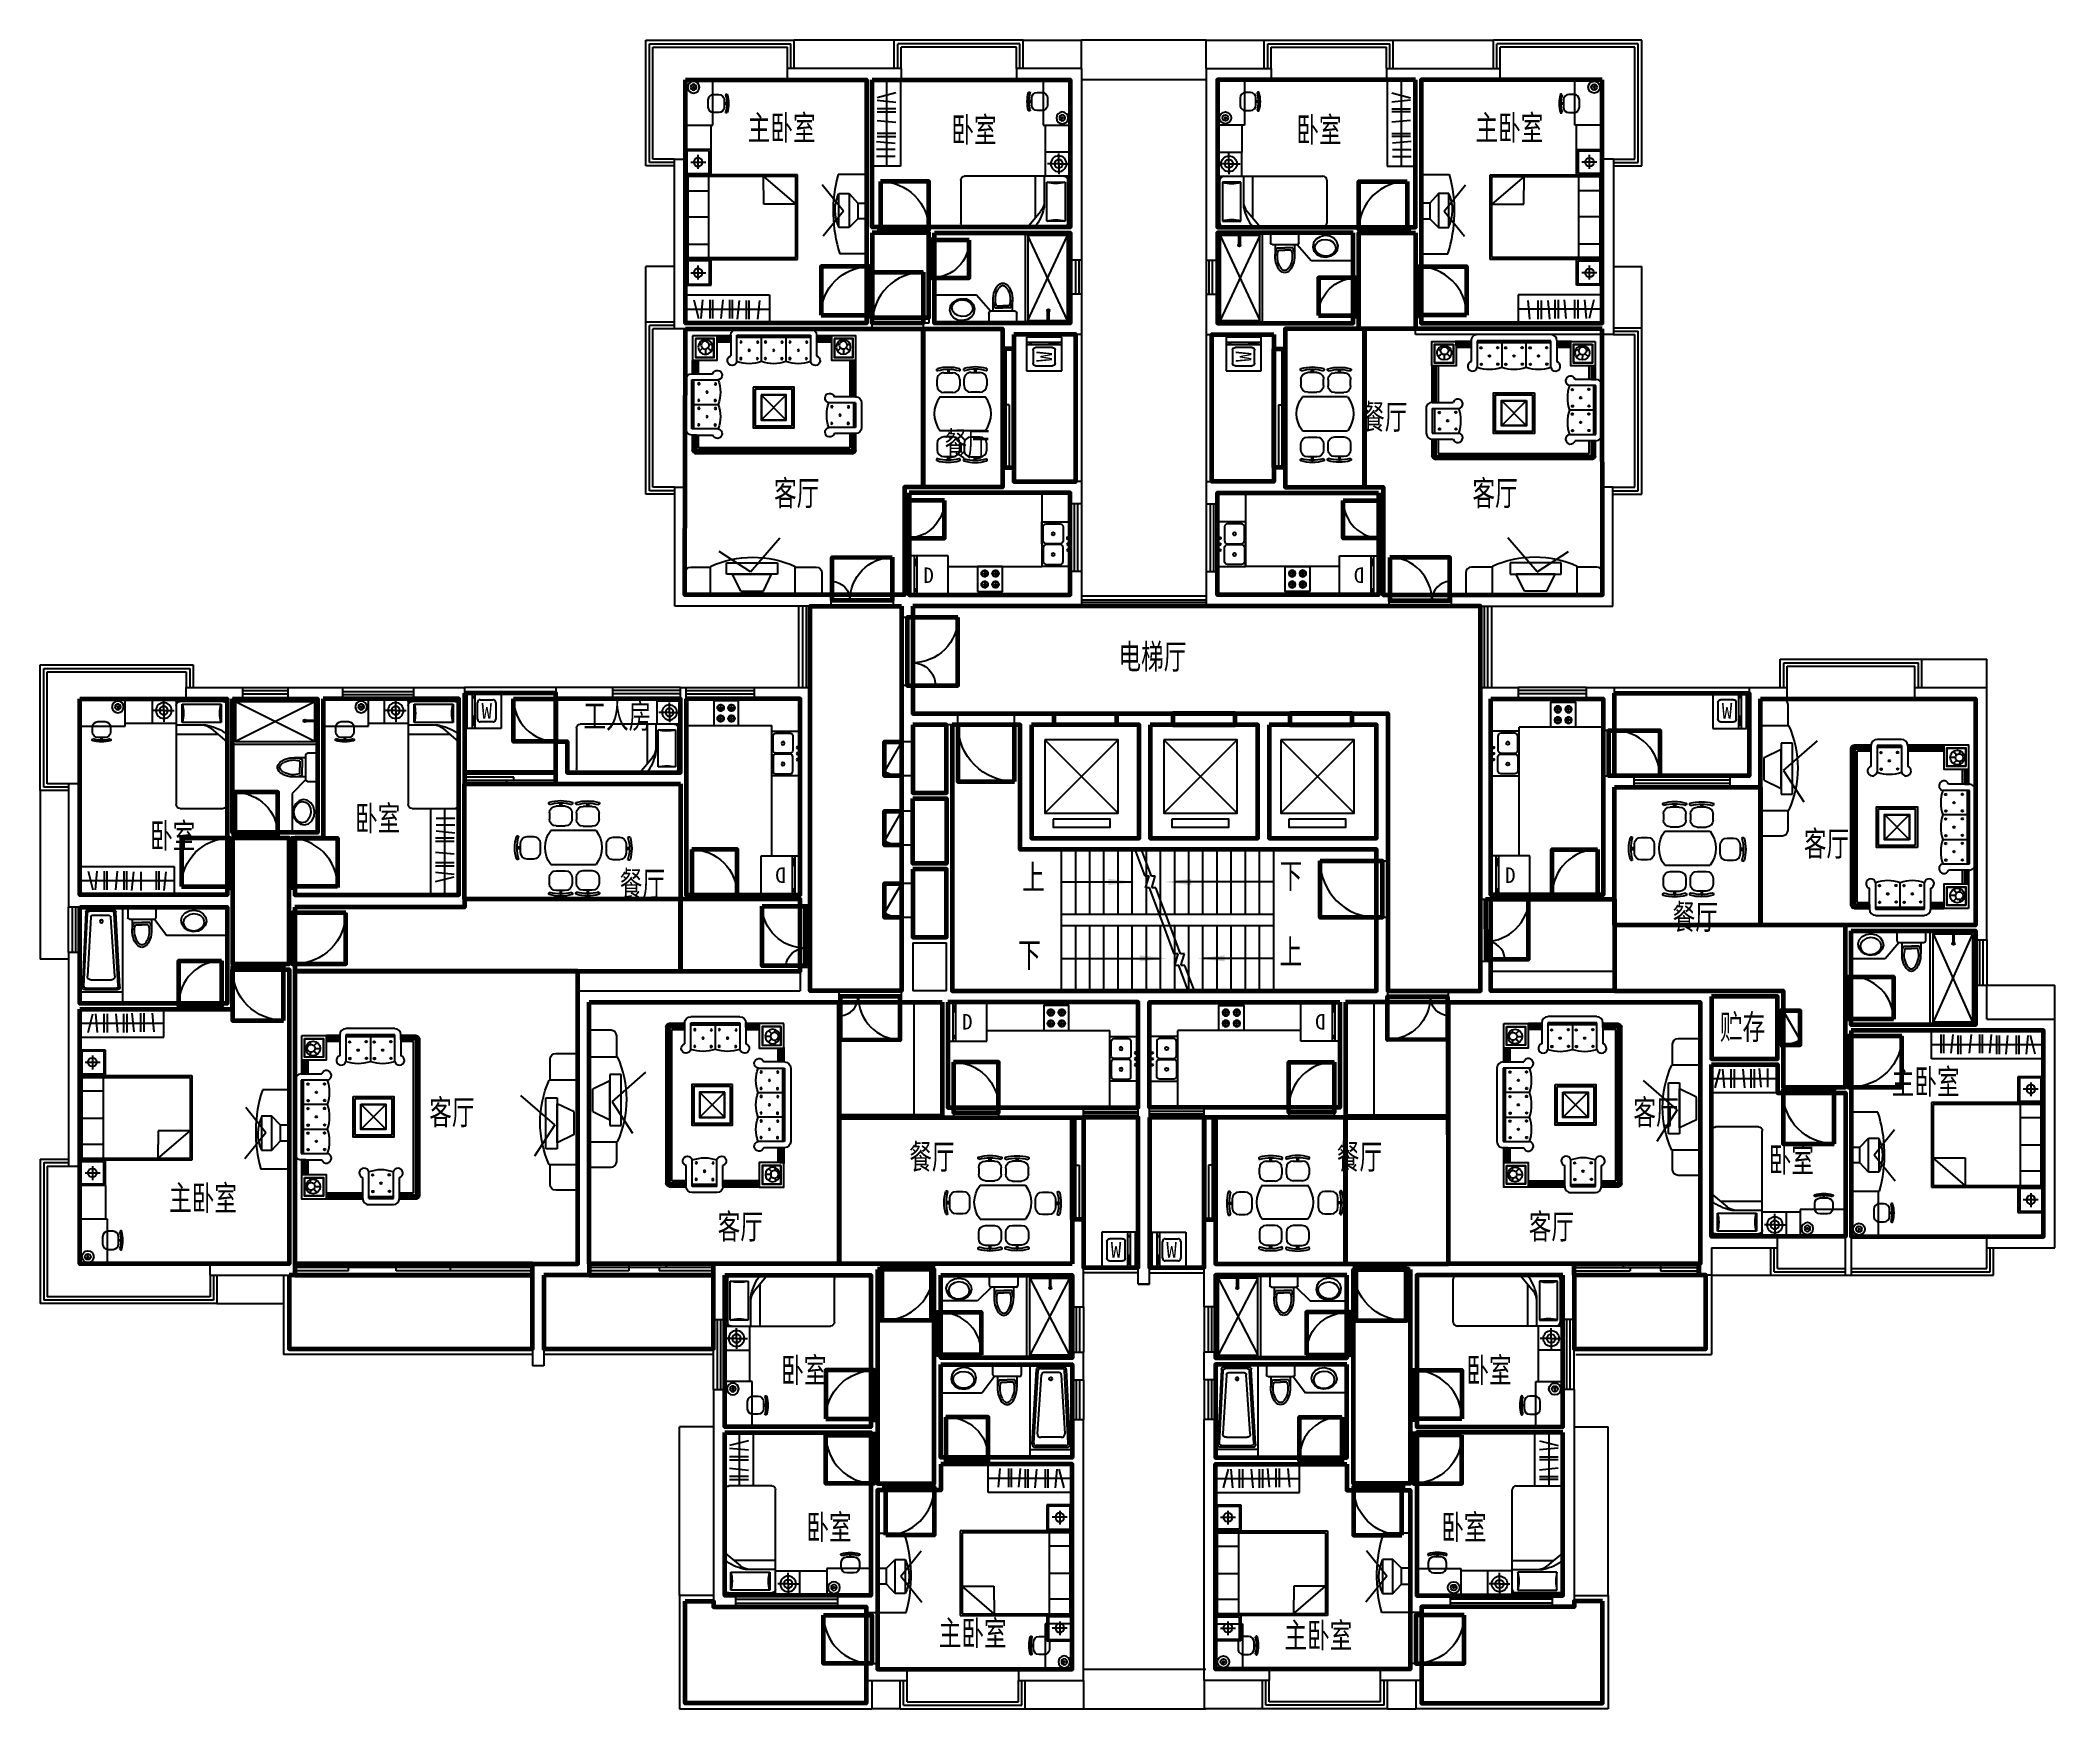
# Model space of a CAD drawing. Extents: x -405402 to -369797, y -543589 to -514104.
import ezdxf
from ezdxf.enums import TextEntityAlignment as Align

# ---------------------------------------------------------------- set-up
doc = ezdxf.new("R2010")
doc.units = 0
doc.header["$LTSCALE"] = 1000
doc.header["$MEASUREMENT"] = 0
doc.layers.get('0').update_dxf_attribs({"linetype": 'CONTINUOUS'})
for name, color, linetype in [('ARCH', 2, 'CONTINUOUS'), ('CTEXT', 4, 'CONTINUOUS'), ('DIM', 3, 'CONTINUOUS'), ('DIM1', 2, 'CONTINUOUS'), ('DOOR', 1, 'CONTINUOUS'), ('DXZ', 7, 'CONTINUOUS'), ('JJ', 31, 'CONTINUOUS'), ('PWINDOW', 2, 'CONTINUOUS'), ('STAIR', 3, 'CONTINUOUS'), ('UTIL', 4, 'CONTINUOUS'), ('WALL', 2, 'CONTINUOUS'), ('WIN', 4, 'CONTINUOUS'), ('WINDOW', 3, 'CONTINUOUS'), ('WINDOW_TEXT', 7, 'CONTINUOUS')]:
    doc.layers.add(name, color=color, linetype=linetype)
for name, color, linetype, lineweight in [('GT_储藏间', 50, 'CONTINUOUS', 60), ('GT_卧室', 1, 'CONTINUOUS', 60), ('GT_卫生间', 5, 'CONTINUOUS', 60), ('GT_厨房', 4, 'CONTINUOUS', 60), ('GT_客厅', 2, 'CONTINUOUS', 60), ('GT_楼梯', 130, 'CONTINUOUS', 60), ('GT_水机房', 170, 'CONTINUOUS', 60), ('GT_玄关', 40, 'CONTINUOUS', 60), ('GT_电机房', 210, 'CONTINUOUS', 60), ('GT_电梯', 150, 'CONTINUOUS', 60), ('GT_过道', 30, 'CONTINUOUS', 60), ('GT_门', 245, 'CONTINUOUS', 60), ('GT_阳台', 6, 'CONTINUOUS', 60), ('GT_风机房', 230, 'CONTINUOUS', 60), ('GT_餐厅', 3, 'CONTINUOUS', 60)]:
    doc.layers.add(name, color=color, linetype=linetype, lineweight=lineweight)
doc.layers.get('DIM').off()
doc.styles.add('_FSD', font='simplex.shx', dxfattribs={"width": 0.8, "bigfont": 'hztxt0.shx'})
doc.styles.add('ATT', font='TXT')
doc.styles.add('DIM_FONT', font='ROMAND.shx', dxfattribs={"width": 0.7})
doc.styles.add('HZ', font='', dxfattribs={"width": 0.8})
doc.styles.add('SIMPLEX', font='SIMPLEX.SHX')
doc.styles.get("Standard").update_dxf_attribs({"font": 'GBENOR', "bigfont": 'GBCBIG'})
doc.styles.get('HZ').set_extended_font_data('FangSong_GB2312')

msp = doc.modelspace()

# ---------------------------------------------------------------- texts
at = {"layer": 'CTEXT', "style": '_FSD', "width": 0.8}
for s, p in [('主卧室', (-392899, -515918)), ('卧室', (-389299, -515952)), ('餐厅', (-389421, -521506)), ('客厅', (-392433, -522374)), ('电梯厅', (-386346, -525264)), ('工人房', (-395803, -526311)), ('卧室', (-399840, -528120)), ('卧室', (-403461, -528429)), ('客厅', (-374231, -528569)), ('餐厅', (-395161, -529278)), ('上', (-388048, -529162)), ('下', (-383496, -529138)), ('餐厅', (-376550, -529864)), ('下', (-388119, -530536)), ('上', (-383496, -530480)), ('餐厅', (-390043, -534102)), ('客厅', (-393429, -535335)), ('卧室', (-392306, -537875)), ('卧室', (-391861, -540649)), ('主卧室', (-389521, -542522))]:
    msp.add_text(s, height=500, rotation=360, dxfattribs=at).set_placement(p)
for s, p in [('卧室', (-383202, -515952)), ('主卧室', (-380035, -515918)), ('餐厅', (-382039, -521026)), ('客厅', (-380089, -522374)), ('贮存', (-375714, -531808)), ('主卧室', (-372678, -532777)), ('客厅', (-398527, -533315)), ('客厅', (-377244, -533315)), ('餐厅', (-382486, -534102)), ('卧室', (-374852, -534155)), ('主卧室', (-403126, -534831)), ('客厅', (-379093, -535335)), ('卧室', (-380196, -537875)), ('卧室', (-380640, -540649)), ('主卧室', (-383412, -542560))]:
    msp.add_text(s, height=500, dxfattribs=at).set_placement(p)

# ---------------------------------------------------------------- blocks, each defined once
blk = doc.blocks.new('_DBLK')
blk.add_line((-0.45, 0), (-0.45, -0.95))
blk.add_arc((-0.45, 0), 0.95, 270, 0)
at = {"layer": 'WINDOW_TEXT', "style": 'SIMPLEX', "flags": 9}
blk.add_attdef('A', text='', height=1, dxfattribs=at).set_placement((0, 1.5), align=Align.MIDDLE)
blk = doc.blocks.new('RC31')
at = {"layer": 'JJ', "color": 252}
for p, q in [((-2802, 1886), (-2802, 2336)), ((-2802, 2336), (-402, 2336)), ((-2780, 1918), (-2780, 2312)), ((-2780, 2312), (-2379, 2312)), ((-2576, 2244), (-2576, 1979)), ((-2379, 2312), (-2379, 1918)), ((-2356, 356), (-2356, 2336)), ((-2326, 1926), (-2326, 2297)), ((-2326, 2297), (-892, 2297)), ((-2069, 2297), (-2069, 1926)), ((-1612, 2297), (-1612, 1926)), ((-1127, 2297), (-1127, 1926)), ((-892, 2297), (-892, 1926)), ((-856, 2336), (-856, 356)), ((-832, 2297), (-423, 2297)), ((-832, 1911), (-832, 2297)), ((-620, 2244), (-620, 1979)), ((-423, 2297), (-423, 1911)), ((-402, 2336), (-402, 1886)), ((-2356, 1886), (-2802, 1886)), ((-2379, 1918), (-2780, 1918)), ((-2462, 2115), (-2705, 2115)), ((-2326, 388), (-2326, 1926)), ((-892, 1926), (-2326, 1926)), ((-892, 1926), (-892, 388)), ((-402, 1886), (-856, 1886)), ((-423, 1911), (-832, 1911)), ((-506, 2115), (-748, 2115)), ((-2326, 956), (-1834, 388)), ((-1834, 951), (-2326, 956)), ((-1834, 388), (-1834, 951)), ((-892, 388), (-2326, 388)), ((-856, 356), (-2356, 356))]:
    blk.add_line(p, q, dxfattribs=at)
for centre in [(-2576, 2115), (-620, 2115)]:
    blk.add_circle(centre, 77.2, dxfattribs=at)
blk = doc.blocks.new('A$C02A60504')
at = {"layer": 'JJ'}
for p, q in [((18, 767, -9267), (75, 767, -9267)), ((18, 743, -9267), (18, 767, -9267)), ((75, 743, -9267), (18, 743, -9267)), ((75, 767, -9267), (75, 743, -9267)), ((76, 835, -9267), (76, 675, -9267)), ((306, 955, -9267), (196, 955, -9267)), ((426, 675, -9267), (426, 835, -9267)), ((533, 102, -9267), (533, 902, -9267)), ((1133, 902, -9267), (1133, 102, -9267)), ((1208, 675, -9267), (1208, 835, -9267)), ((1328, 955, -9267), (1438, 955, -9267)), ((1558, 835, -9267), (1558, 675, -9267)), ((1559, 767, -9267), (1559, 743, -9267)), ((1616, 767, -9267), (1559, 767, -9267)), ((1559, 743, -9267), (1616, 743, -9267)), ((1616, 743, -9267), (1616, 767, -9267)), ((71, 357, -9267), (71, 197, -9267)), ((301, 477, -9267), (191, 477, -9267)), ((196, 555, -9267), (306, 555, -9267)), ((421, 197, -9267), (421, 357, -9267)), ((1213, 197, -9267), (1213, 357, -9267)), ((1438, 555, -9267), (1328, 555, -9267)), ((1333, 477, -9267), (1443, 477, -9267)), ((1563, 357, -9267), (1563, 197, -9267)), ((13, 265, -9267), (13, 290, -9267)), ((13, 290, -9267), (70, 290, -9267)), ((70, 265, -9267), (13, 265, -9267)), ((70, 290, -9267), (70, 265, -9267)), ((191, 77, -9267), (301, 77, -9267)), ((1443, 77, -9267), (1333, 77, -9267)), ((1620, 290, -9267), (1564, 290, -9267)), ((1564, 290, -9267), (1564, 265, -9267)), ((1564, 265, -9267), (1620, 265, -9267)), ((1620, 265, -9267), (1620, 290, -9267))]:
    blk.add_line(p, q, dxfattribs=at)
for centre, radius, start, end in [((716, 754, -9267), 739, 164.2181, 195.7819), ((22, 942, -9267), 21.8, 7.5048, 140.9315), ((716, 754, -9267), 699, 164.2181, 195.7819), ((196, 835, -9267), 120, 90, 180), ((306, 835, -9267), 120, 0, 90), ((833, 510, -9267), 494, 52.5642, 127.4358), ((1328, 835, -9267), 120, 90, 180), ((1438, 835, -9267), 120, 360, 90), ((1612, 942, -9267), 21.8, 39.0685, 172.4952), ((917, 754, -9267), 699, 344.2181, 15.7819), ((917, 754, -9267), 739, 344.2181, 15.7819), ((711, 277, -9267), 739, 164.2181, 195.7819), ((17, 464, -9267), 21.8, 7.5048, 140.9315), ((22, 567, -9267), 21.8, 219.0685, 352.4952), ((711, 277, -9267), 699, 164.2181, 195.7819), ((191, 357, -9267), 120, 90, 180), ((196, 675, -9267), 120, 180, 270), ((301, 357, -9267), 120, 0, 90), ((306, 675, -9267), 120, 270, 0), ((1328, 675, -9267), 120, 180, 270), ((1333, 357, -9267), 120, 90, 180), ((1438, 675, -9267), 120, 270, 360), ((1443, 357, -9267), 120, 360, 90), ((1612, 567, -9267), 21.8, 187.5048, 320.9315), ((1617, 464, -9267), 21.8, 39.0685, 172.4952), ((922, 277, -9267), 699, 344.2181, 15.7819), ((922, 277, -9267), 739, 344.2181, 15.7819), ((17, 89, -9267), 21.8, 219.0685, 352.4952), ((191, 197, -9267), 120, 180, 270), ((301, 197, -9267), 120, 270, 0), ((833, 494, -9267), 494, 232.5642, 307.4358), ((1333, 197, -9267), 120, 180, 270), ((1443, 197, -9267), 120, 270, 360), ((1617, 89, -9267), 21.8, 187.5048, 320.9315)]:
    blk.add_arc(centre, radius, start, end, dxfattribs=at)
for points in [[(18, 743, -9267), (18, 767, -9267), (75, 743, -9267), (75, 767, -9267)], [(1616, 743, -9267), (1616, 767, -9267), (1559, 743, -9267), (1559, 767, -9267)], [(13, 265, -9267), (13, 290, -9267), (70, 265, -9267), (70, 290, -9267)], [(1620, 265, -9267), (1620, 290, -9267), (1564, 265, -9267), (1564, 290, -9267)]]:
    blk.add_solid(points, dxfattribs=at)
blk = doc.blocks.new('A$C431C2F8F')
at = {"layer": 'JJ', "rotation": 90}
blk.add_blockref('A$C02A60504', (1003, 0, -9267), dxfattribs=at)
blk = doc.blocks.new('SZ2')
at = {"layer": 'JJ', "color": 252}
for p, q in [((-486, 907), (-646, 907)), ((-578, 908), (-578, 965)), ((-578, 965), (-553, 965)), ((-553, 908), (-578, 908)), ((-553, 965), (-553, 908)), ((-1044, 55), (-1044, 655)), ((-1044, 655), (-44, 655)), ((-766, 787), (-766, 677)), ((-646, 557), (-486, 557)), ((-366, 677), (-366, 787)), ((-44, 655), (-44, 55)), ((-44, 55), (-1044, 55)), ((-167, 231), (-238, 231)), ((-205, 203), (-205, 263))]:
    blk.add_line(p, q, dxfattribs=at)
for radius in [130, 63.7]:
    blk.add_circle((-205, 231), radius, dxfattribs=at)
for centre, radius, start, end in [((-754, 961), 21.8, 129.0685, 262.4952), ((-566, 266), 739, 74.2181, 105.7819), ((-646, 787), 120, 90, 180), ((-566, 266), 699, 74.2181, 105.7819), ((-486, 787), 120, 0, 90), ((-379, 961), 21.8, 277.5048, 50.9315), ((-646, 677), 120, 180, 270), ((-486, 677), 120, 270, 0)]:
    blk.add_arc(centre, radius, start, end, dxfattribs=at)
blk.add_solid([(-578, 965), (-553, 965), (-578, 908), (-553, 908)], dxfattribs=at)
blk = doc.blocks.new('CM011')
for p, q in [((220, 0), (-220, 0)), ((-250, -180), (-250, -30)), ((220, -210), (-220, -210)), ((-170, -210), (-170, -406)), ((-140, -270), (0, -270)), ((-112, -310), (0, -310)), ((140, -270), (0, -270)), ((112, -310), (0, -310)), ((170, -210), (170, -406)), ((250, -30), (250, -180))]:
    blk.add_line(p, q)
for centre, radius, start, end in [((-220, -30), 30, 90, 180), ((220, -30), 30, 0, 90), ((-220, -180), 30, 180, 270), ((230, -423), 401, 157.5464, 208.0239), ((230, -423), 361, 161.7383, 208.0239), ((-230, -423), 361, 331.9761, 18.2617), ((-230, -423), 401, 331.9761, 22.4536), ((220, -180), 30, 270, 360), ((51, -533), 191, 204.2933, 239.2371), ((51, -533), 151, 204.2933, 239.2371), ((12, -578), 133, 243.8281, 264.9695), ((12, -578), 92.8, 243.8281, 264.9695), ((-12, -578), 92.8, 275.0305, 296.1719), ((-12, -578), 133, 275.0305, 296.1719), ((-51, -533), 151, 300.7629, 335.7067), ((-51, -533), 191, 300.7629, 335.7067)]:
    blk.add_arc(centre, radius, start, end)
blk = doc.blocks.new('WP3')
at = {"layer": 'JJ', "color": 252}
blk.add_blockref('CM011', (220, 0), dxfattribs=at)
blk = doc.blocks.new('YP2')
at = {"layer": 'JJ'}
for p, q in [((-1540, -337), (-1540, -767)), ((-1510, -746), (-1510, -354)), ((-1492, -287), (-172, -225)), ((-192, -254), (-1472, -318)), ((-1402, -377), (-359, -315)), ((-150, -294), (-150, -820)), ((-120, -839), (-120, -274)), ((-1440, -417), (-1440, -687)), ((-296, -375), (-296, -738)), ((-172, -889), (-1492, -816)), ((-192, -860), (-1472, -786)), ((-360, -798), (-1402, -727))]:
    blk.add_line(p, q, dxfattribs=at)
blk.add_lwpolyline([(-80, -932), (-80, -182), (-1580, -182), (-1580, -932), (-80, -932)], close=True, dxfattribs=at)
blk.add_circle((-1330, -562), 27.5, dxfattribs=at)
for centre, radius, start, end in [((-1489, -338), 50.7, 93.4568, 179.2745), ((-1472, -356), 37.9, 89.6849, 183.1667), ((-351, -370), 55.3, 354.529, 98.8756), ((-185, -289), 35.5, 351.7, 101.1516), ((-165, -269), 45.3, 353.266, 99.4653), ((-1401, -416), 39, 91.7802, 181.398), ((-1398, -685), 42.1, 182.6343, 263.6999), ((-1489, -766), 50.5, 180.5407, 266.3087), ((-1469, -745), 41.1, 181.3845, 265.3262), ((-351, -743), 55.6, 260.9886, 5.0846), ((-185, -825), 35.7, 258.788, 7.9227), ((-165, -844), 45.5, 260.5381, 6.3112)]:
    blk.add_arc(centre, radius, start, end, dxfattribs=at)
blk = doc.blocks.new('_C38')
for p, q in [((0, 0), (0, -279)), ((154, 0), (0, 0)), ((307, 168), (154, 0)), ((154, 0), (154, -279)), ((307, 168), (307, -433)), ((489, 168), (307, 168)), ((411, -143), (783, 321)), ((489, -419), (489, 168)), ((0, -279), (154, -279)), ((154, -279), (307, -433)), ((411, -143), (769, -587)), ((307, -433), (489, -433))]:
    blk.add_line(p, q)
blk.add_arc((-126, -129), 683, 333.5892, 25.7371)
at = {"flags": 9}
for tag in ['XSIZE', 'YSIZE']:
    blk.add_attdef(tag, (0, 0), '', height=0.5, dxfattribs=at)
blk = doc.blocks.new('M_A17ORW')
at = {"const_width": 0.02}
for points in [[(-0.481, -0.001), (-0.481, -0.308)], [(0.481, 0.001), (0.481, -0.691)]]:
    blk.add_lwpolyline(points, dxfattribs=at)
for centre, radius, start, end in [((-0.501, -0.003), 0.307, 274.2492, 0.2101), ((0.505, 0.002), 0.699, 180.2762, 268.0603)]:
    blk.add_arc(centre, radius, start, end)
blk = doc.blocks.new('_C17')
for p, q in [((0, -897), (0, 0)), ((46, 0), (0, 0)), ((46, -897), (46, 0)), ((115, 0), (1867, 0)), ((460, 0), (460, -499)), ((621, 0), (621, -736)), ((414, -104), (92, -104)), ((92, -104), (92, -794)), ((414, -794), (414, -104)), ((1936, -69), (1936, -828)), ((756, -897), (525, -623)), ((46, -897), (0, -897)), ((92, -794), (414, -794)), ((1867, -897), (115, -897))]:
    blk.add_line(p, q)
for centre, radius, start, end in [((115, -69), 69, 90, 180), ((1867, -69), 69, 0, 90), ((253, 448), 575, 253.7398, 286.2602), ((736, -445), 276, 180, 220.1059), ((736, -499), 276, 180, 193.3928), ((1378, -347), 936, 193.3928, 216.0202), ((115, -828), 69, 180, 270), ((253, -1346), 575, 73.7398, 106.2602), ((1867, -828), 69, 270, 0)]:
    blk.add_arc(centre, radius, start, end)
at = {"flags": 9}
for tag in ['XSIZE', 'YSIZE']:
    blk.add_attdef(tag, (0, 0), '', height=0.5, dxfattribs=at)
at = {"style": 'HZ', "width": 0.7, "flags": 9}
for tag in ['XSIZE', 'YSIZE']:
    blk.add_attdef(tag, (0, 0), '', height=0.5, dxfattribs=at)
blk = doc.blocks.new('_C61')
for p, q in [((-222, 205), (-222, -230)), ((-222, 205), (206, 205)), ((-1, 0), (-1, 172)), ((206, 205), (206, -230)), ((-222, -230), (206, -230)), ((-1, 0), (-184, 0)), ((-1, 0), (-1, -197)), ((-1, 0), (182, 0))]:
    blk.add_line(p, q)
for radius in [139, 75]:
    blk.add_circle((-1, 0), radius)
at = {"style": 'DIM_FONT', "width": 0.6, "flags": 9}
for tag in ['XSIZE', 'YSIZE']:
    blk.add_attdef(tag, (0, 0), '', height=0.5, dxfattribs=at)
at = {"flags": 9}
for tag in ['YSIZE', 'XSIZE']:
    blk.add_attdef(tag, (202, 208), '', height=0.5, rotation=270, dxfattribs=at)
blk = doc.blocks.new('RDC1')
at = {"layer": 'JJ', "xscale": -1}
for name, p, rotation in [('_C17', (-2192, 693), 179.9999999999993), ('_C61', (-1987, 471), 89.99999999999928)]:
    blk.add_blockref(name, p, dxfattribs=dict(at, rotation=rotation))
blk = doc.blocks.new('_WBLK')
for p, q in [((-0.5, 0.5), (0.5, 0.5)), ((0.5, 0.167), (-0.5, 0.167)), ((0.5, -0.167), (-0.5, -0.167)), ((-0.5, -0.5), (0.5, -0.5))]:
    blk.add_line(p, q)
at = {"layer": 'WINDOW_TEXT', "style": 'SIMPLEX', "flags": 9}
blk.add_attdef('A', text='', height=1, dxfattribs=at).set_placement((0, 1.5), align=Align.MIDDLE)
blk = doc.blocks.new('DZY1')
at = {"layer": 'JJ', "color": 252}
for p, q in [((-1597, 1791), (-1437, 1791)), ((-1505, 1849), (-1529, 1849)), ((-1529, 1849), (-1529, 1792)), ((-1529, 1792), (-1505, 1792)), ((-1505, 1792), (-1505, 1849)), ((-1119, 1796), (-959, 1796)), ((-1052, 1853), (-1052, 1797)), ((-1027, 1853), (-1052, 1853)), ((-1052, 1797), (-1027, 1797)), ((-1027, 1797), (-1027, 1853)), ((-1717, 1561), (-1717, 1671)), ((-1437, 1441), (-1597, 1441)), ((-1317, 1671), (-1317, 1561)), ((-1239, 1566), (-1239, 1676)), ((-959, 1446), (-1119, 1446)), ((-839, 1676), (-839, 1566)), ((-2196, 1128), (-2196, 968)), ((-1966, 1248), (-2076, 1248)), ((-1846, 968), (-1846, 1128)), ((-1664, 1366), (-864, 1366)), ((-678, 1140), (-678, 980)), ((-448, 1260), (-558, 1260)), ((-328, 980), (-328, 1140)), ((-327, 1048), (-327, 1072)), ((-327, 1072), (-270, 1072)), ((-270, 1072), (-270, 1048)), ((-2254, 1061), (-2197, 1061)), ((-2254, 1036), (-2254, 1061)), ((-2197, 1036), (-2254, 1036)), ((-2197, 1061), (-2197, 1036)), ((-2076, 848), (-1966, 848)), ((-864, 766), (-1664, 766)), ((-558, 860), (-448, 860)), ((-270, 1048), (-327, 1048)), ((-1717, 539), (-1717, 429)), ((-1437, 659), (-1597, 659)), ((-1317, 429), (-1317, 539)), ((-1239, 534), (-1239, 424)), ((-959, 654), (-1119, 654)), ((-839, 424), (-839, 534)), ((-1597, 309), (-1437, 309)), ((-1529, 251), (-1529, 308)), ((-1529, 308), (-1505, 308)), ((-1505, 251), (-1529, 251)), ((-1505, 308), (-1505, 251)), ((-1119, 304), (-959, 304)), ((-1052, 303), (-1027, 303)), ((-1052, 246), (-1052, 303)), ((-1027, 246), (-1052, 246)), ((-1027, 303), (-1027, 246))]:
    blk.add_line(p, q, dxfattribs=at)
for centre, radius, start, end in [((-1704, 1845), 21.8, 129.0685, 262.4952), ((-1516, 1150), 739, 74.2181, 105.7819), ((-1597, 1671), 120, 90, 180), ((-1516, 1150), 699, 74.2181, 105.7819), ((-1437, 1671), 120, 360, 90), ((-1329, 1845), 21.8, 277.5048, 50.9315), ((-1226, 1850), 21.8, 129.0685, 262.4952), ((-1039, 1155), 739, 74.2181, 105.7819), ((-1119, 1676), 120, 90, 180), ((-1039, 1155), 699, 74.2181, 105.7819), ((-959, 1676), 120, 360, 90), ((-852, 1850), 21.8, 277.5048, 50.9315), ((-1597, 1561), 120, 180, 270), ((-1437, 1561), 120, 270, 360), ((-1119, 1566), 120, 180, 270), ((-959, 1566), 120, 270, 360), ((-1555, 1048), 739, 164.2181, 195.7819), ((-2250, 1235), 21.8, 7.5048, 140.9315), ((-1555, 1048), 699, 164.2181, 195.7819), ((-2076, 1128), 120, 90, 180), ((-1966, 1128), 120, 0, 90), ((-1272, 1066), 494, 142.5642, 217.4358), ((-1256, 1066), 494, 322.5642, 37.4358), ((-558, 1140), 120, 90, 180), ((-448, 1140), 120, 0, 90), ((-274, 1248), 21.8, 39.0685, 172.4952), ((-968, 1061), 699, 344.2181, 15.7819), ((-968, 1061), 739, 344.2181, 15.7819), ((-2250, 861), 21.8, 219.0685, 352.4952), ((-2076, 968), 120, 180, 270), ((-1966, 968), 120, 270, 0), ((-558, 980), 120, 180, 270), ((-448, 980), 120, 270, 0), ((-274, 873), 21.8, 187.5048, 320.9315), ((-1597, 539), 120, 90, 180), ((-1597, 429), 120, 180, 270), ((-1437, 539), 120, 0, 90), ((-1437, 429), 120, 270, 0), ((-1119, 534), 120, 90, 180), ((-1119, 424), 120, 180, 270), ((-959, 534), 120, 0, 90), ((-959, 424), 120, 270, 0), ((-1704, 255), 21.8, 97.5048, 230.9315), ((-1516, 949), 739, 254.2181, 285.7819), ((-1516, 949), 699, 254.2181, 285.7819), ((-1329, 255), 21.8, 309.0685, 82.4952), ((-1226, 250), 21.8, 97.5048, 230.9315), ((-1039, 944), 739, 254.2181, 285.7819), ((-1039, 944), 699, 254.2181, 285.7819), ((-852, 250), 21.8, 309.0685, 82.4952)]:
    blk.add_arc(centre, radius, start, end, dxfattribs=at)
for points in [[(-1505, 1849), (-1529, 1849), (-1505, 1792), (-1529, 1792)], [(-1027, 1853), (-1052, 1853), (-1027, 1797), (-1052, 1797)], [(-270, 1072), (-270, 1048), (-327, 1072), (-327, 1048)], [(-2254, 1036), (-2254, 1061), (-2197, 1036), (-2197, 1061)], [(-1505, 251), (-1529, 251), (-1505, 308), (-1529, 308)], [(-1027, 246), (-1052, 246), (-1027, 303), (-1052, 303)]]:
    blk.add_solid(points, dxfattribs=at)
blk = doc.blocks.new('SFJ15')
at = {"layer": 'JJ', "color": 252}
for p, q in [((-3198, 2248), (-3285, 2248)), ((-3198, 2226), (-3285, 2226)), ((-3198, 2205), (-3285, 2205)), ((-3198, 2183), (-3285, 2183)), ((-3198, 2161), (-3285, 2161)), ((-3198, 2140), (-3285, 2140)), ((-3198, 2248), (-3282, 2271)), ((-3198, 2248), (-3271, 2296)), ((-3198, 2248), (-3251, 2317)), ((-3198, 2248), (-3226, 2330)), ((-3198, 2248), (-3198, 2335)), ((-3198, 1988), (-3198, 2248)), ((-3198, 2248), (-3198, 1988)), ((-452, 2248), (-3198, 2248)), ((-3177, 2248), (-3177, 2335)), ((-3162, 2212), (-3162, 1988)), ((-488, 2212), (-3162, 2212)), ((-3155, 2248), (-3155, 2335)), ((-3133, 2248), (-3133, 2335)), ((-3112, 2248), (-3112, 2335)), ((-3090, 2248), (-3090, 2335)), ((-3068, 2248), (-3068, 2335)), ((-3047, 2248), (-3047, 2335)), ((-3025, 2248), (-3025, 2335)), ((-3003, 2248), (-3003, 2335)), ((-2982, 2248), (-2982, 2335)), ((-2960, 2248), (-2960, 2335)), ((-2938, 2248), (-2938, 2335)), ((-2917, 2248), (-2917, 2335)), ((-2895, 2248), (-2895, 2335)), ((-2873, 2248), (-2873, 2335)), ((-2852, 2248), (-2852, 2335)), ((-2830, 2248), (-2830, 2335)), ((-2808, 2248), (-2808, 2335)), ((-2787, 2248), (-2787, 2335)), ((-2765, 2248), (-2765, 2335)), ((-2743, 2248), (-2743, 2335)), ((-2722, 2248), (-2722, 2335)), ((-2700, 2248), (-2700, 2335)), ((-2678, 2248), (-2678, 2335)), ((-2657, 2248), (-2657, 2335)), ((-2635, 2248), (-2635, 2335)), ((-2613, 2248), (-2613, 2335)), ((-2592, 2248), (-2592, 2335)), ((-2570, 2248), (-2570, 2335)), ((-2548, 2248), (-2548, 2335)), ((-2527, 2248), (-2527, 2335)), ((-2505, 2248), (-2505, 2335)), ((-2483, 2248), (-2483, 2335)), ((-2461, 2248), (-2461, 2335)), ((-2440, 2248), (-2440, 2335)), ((-2418, 2248), (-2418, 2335)), ((-2396, 2248), (-2396, 2335)), ((-2375, 2248), (-2375, 2335)), ((-2353, 2248), (-2353, 2335)), ((-2331, 2248), (-2331, 2335)), ((-2310, 2248), (-2310, 2335)), ((-2288, 2248), (-2288, 2335)), ((-2266, 2248), (-2266, 2335)), ((-2245, 2248), (-2245, 2335)), ((-2223, 2248), (-2223, 2335)), ((-2201, 2248), (-2201, 2335)), ((-2180, 2248), (-2180, 2335)), ((-2158, 2248), (-2158, 2335)), ((-2136, 2248), (-2136, 2335)), ((-2115, 2248), (-2115, 2335)), ((-2093, 2248), (-2093, 2335)), ((-2071, 2248), (-2071, 2335)), ((-2050, 2248), (-2050, 2335)), ((-2028, 2248), (-2028, 2335)), ((-2006, 2248), (-2006, 2335)), ((-1985, 2248), (-1985, 2335)), ((-1963, 2248), (-1963, 2335)), ((-1941, 2248), (-1941, 2335)), ((-1920, 2248), (-1920, 2335)), ((-1898, 2248), (-1898, 2335)), ((-1876, 2248), (-1876, 2335)), ((-1855, 2248), (-1855, 2335)), ((-1833, 2248), (-1833, 2335)), ((-1811, 2248), (-1811, 2335)), ((-1790, 2248), (-1790, 2335)), ((-1768, 2248), (-1768, 2335)), ((-1746, 2248), (-1746, 2335)), ((-1725, 2248), (-1725, 2335)), ((-1703, 2248), (-1703, 2335)), ((-1681, 2248), (-1681, 2335)), ((-1660, 2248), (-1660, 2335)), ((-1638, 2248), (-1638, 2335)), ((-1616, 2248), (-1616, 2335)), ((-1594, 2248), (-1594, 2335)), ((-1573, 2248), (-1573, 2335)), ((-1551, 2248), (-1551, 2335)), ((-1529, 2248), (-1529, 2335)), ((-1508, 2248), (-1508, 2335)), ((-1486, 2248), (-1486, 2335)), ((-1464, 2248), (-1464, 2335)), ((-1443, 2248), (-1443, 2335)), ((-1421, 2248), (-1421, 2335)), ((-1399, 2248), (-1399, 2335)), ((-1378, 2248), (-1378, 2335)), ((-1356, 2248), (-1356, 2335)), ((-1334, 2248), (-1334, 2335)), ((-1313, 2248), (-1313, 2335)), ((-1291, 2248), (-1291, 2335)), ((-1269, 2248), (-1269, 2335)), ((-1248, 2248), (-1248, 2335)), ((-1226, 2248), (-1226, 2335)), ((-1204, 2248), (-1204, 2335)), ((-1183, 2248), (-1183, 2335)), ((-1161, 2248), (-1161, 2335)), ((-1139, 2248), (-1139, 2335)), ((-1118, 2248), (-1118, 2335)), ((-1096, 2248), (-1096, 2335)), ((-1074, 2248), (-1074, 2335)), ((-1053, 2248), (-1053, 2335)), ((-1031, 2248), (-1031, 2335)), ((-1009, 2248), (-1009, 2335)), ((-988, 2248), (-988, 2335)), ((-966, 2248), (-966, 2335)), ((-944, 2248), (-944, 2335)), ((-923, 2248), (-923, 2335)), ((-901, 2248), (-901, 2335)), ((-879, 2248), (-879, 2335)), ((-858, 2248), (-858, 2335)), ((-836, 2248), (-836, 2335)), ((-814, 2248), (-814, 2335)), ((-793, 2248), (-793, 2335)), ((-771, 2248), (-771, 2335)), ((-749, 2248), (-749, 2335)), ((-727, 2248), (-727, 2335)), ((-706, 2248), (-706, 2335)), ((-684, 2248), (-684, 2335)), ((-662, 2248), (-662, 2335)), ((-641, 2248), (-641, 2335)), ((-619, 2248), (-619, 2335)), ((-597, 2248), (-597, 2335)), ((-576, 2248), (-576, 2335)), ((-554, 2248), (-554, 2335)), ((-532, 2248), (-532, 2335)), ((-511, 2248), (-511, 2335)), ((-489, 2248), (-489, 2335)), ((-488, 1961), (-488, 2212)), ((-467, 2248), (-467, 2335)), ((-452, 2248), (-452, 2335)), ((-452, 2248), (-424, 2330)), ((-452, 2248), (-399, 2317)), ((-452, 2248), (-380, 2296)), ((-452, 2248), (-368, 2271)), ((-452, 2248), (-365, 2248)), ((-452, 1961), (-452, 2248)), ((-452, 2226), (-365, 2226)), ((-452, 2205), (-365, 2205)), ((-452, 2183), (-365, 2183)), ((-452, 2161), (-365, 2161)), ((-452, 2140), (-365, 2140)), ((-3389, 1880), (-3389, 1013)), ((-3198, 2118), (-3285, 2118)), ((-3198, 2096), (-3285, 2096)), ((-3198, 2075), (-3285, 2075)), ((-3198, 2053), (-3285, 2053)), ((-3198, 2031), (-3285, 2031)), ((-3198, 2010), (-3285, 2010)), ((-3198, 1988), (-3285, 1988)), ((-3280, 1988), (-2910, 1988)), ((-2811, 1880), (-3280, 1880)), ((-3280, 1880), (-3280, 1013)), ((-3244, 1880), (-3244, 1013)), ((-387, 1853), (-857, 1853)), ((-387, 1961), (-757, 1961)), ((-452, 2118), (-365, 2118)), ((-452, 2096), (-365, 2096)), ((-452, 2075), (-365, 2075)), ((-452, 2053), (-365, 2053)), ((-452, 2031), (-365, 2031)), ((-452, 2010), (-365, 2010)), ((-452, 1988), (-365, 1988)), ((-452, 1966), (-365, 1966)), ((-423, 1419), (-423, 1853)), ((-387, 1419), (-387, 1853)), ((-279, 1419), (-279, 1853)), ((-3280, 1447), (-2811, 1447)), ((-2048, 1285), (-1614, 1718)), ((-1614, 1285), (-2048, 1718)), ((-387, 1419), (-857, 1419)), ((-387, 1311), (-757, 1311)), ((-488, 668), (-488, 1311)), ((-452, 668), (-452, 1311)), ((-452, 1294), (-365, 1294)), ((-452, 1273), (-365, 1273)), ((-452, 1251), (-365, 1251)), ((-452, 1229), (-365, 1229)), ((-452, 1208), (-365, 1208)), ((-452, 1186), (-365, 1186)), ((-452, 1164), (-365, 1164)), ((-452, 1143), (-365, 1143)), ((-452, 1121), (-365, 1121)), ((-452, 1099), (-365, 1099)), ((-452, 1078), (-365, 1078)), ((-3198, 904), (-3285, 904)), ((-3198, 883), (-3285, 883)), ((-3198, 861), (-3285, 861)), ((-3198, 839), (-3285, 839)), ((-3198, 818), (-3285, 818)), ((-3198, 796), (-3285, 796)), ((-3198, 774), (-3285, 774)), ((-3198, 753), (-3285, 753)), ((-3198, 731), (-3285, 731)), ((-3280, 1013), (-2811, 1013)), ((-3280, 905), (-2910, 905)), ((-3198, 668), (-3198, 905)), ((-3198, 905), (-3198, 668)), ((-3162, 905), (-3162, 668)), ((-452, 1056), (-365, 1056)), ((-452, 1034), (-365, 1034)), ((-452, 1013), (-365, 1013)), ((-452, 991), (-365, 991)), ((-452, 969), (-365, 969)), ((-452, 948), (-365, 948)), ((-452, 926), (-365, 926)), ((-452, 904), (-365, 904)), ((-452, 883), (-365, 883)), ((-452, 861), (-365, 861)), ((-452, 839), (-365, 839)), ((-452, 818), (-365, 818)), ((-452, 796), (-365, 796)), ((-452, 774), (-365, 774)), ((-452, 753), (-365, 753)), ((-452, 731), (-365, 731)), ((-3198, 709), (-3285, 709)), ((-3198, 688), (-3285, 688)), ((-3111, 397), (-3156, 382)), ((-3091, 452), (-3145, 507)), ((-3039, 466), (-3038, 559)), ((-2996, 451), (-2931, 504)), ((-2975, 395), (-2924, 377)), ((-2590, 221), (-2590, 591)), ((-2481, 691), (-2481, 221)), ((-2048, 691), (-2048, 221)), ((-1614, 221), (-1614, 691)), ((-1181, 221), (-1181, 691)), ((-1072, 221), (-1072, 591)), ((-672, 396), (-717, 381)), ((-652, 451), (-705, 506)), ((-599, 465), (-598, 558)), ((-557, 450), (-492, 503)), ((-535, 394), (-484, 376)), ((-452, 709), (-365, 709)), ((-452, 688), (-365, 688)), ((-3040, 334), (-3041, 306)), ((-2833, 340), (-2590, 340)), ((-2833, 304), (-2833, 218)), ((-2833, 304), (-2590, 304)), ((-2811, 304), (-2811, 218)), ((-2789, 304), (-2789, 218)), ((-2768, 304), (-2768, 218)), ((-2746, 304), (-2746, 218)), ((-2724, 304), (-2724, 218)), ((-2703, 304), (-2703, 218)), ((-2681, 304), (-2681, 218)), ((-2659, 304), (-2659, 218)), ((-2638, 304), (-2638, 218)), ((-2616, 304), (-2616, 218)), ((-2594, 304), (-2594, 218)), ((-2481, 257), (-1181, 257)), ((-2481, 221), (-1181, 221)), ((-2481, 113), (-1181, 113)), ((-1072, 340), (-810, 340)), ((-1072, 304), (-810, 304)), ((-1070, 304), (-1070, 218)), ((-1048, 304), (-1048, 218)), ((-1027, 304), (-1027, 218)), ((-1005, 304), (-1005, 218)), ((-983, 304), (-983, 218)), ((-962, 304), (-962, 218)), ((-940, 304), (-940, 218)), ((-918, 304), (-918, 218)), ((-897, 304), (-897, 218)), ((-875, 304), (-875, 218)), ((-853, 304), (-853, 218)), ((-832, 304), (-832, 218)), ((-810, 304), (-810, 218)), ((-601, 333), (-601, 305))]:
    blk.add_line(p, q, dxfattribs=at)
for points in [[(-2192, 1140), (-2192, 1863), (-1470, 1863), (-1470, 1140)], [(-2156, 1177), (-2156, 1827), (-1506, 1827), (-1506, 1177)], [(-2053, 1280), (-2053, 1723), (-1609, 1723), (-1609, 1280)], [(-2048, 1285), (-2048, 1718), (-1614, 1718), (-1614, 1285)], [(-3266, 235), (-3266, 668), (-2833, 668), (-2833, 235)], [(-3216, 285), (-3216, 618), (-2883, 618), (-2883, 285)], [(-3211, 290), (-3211, 613), (-2888, 613), (-2888, 290)], [(-810, 235), (-810, 668), (-377, 668), (-377, 235)], [(-760, 285), (-760, 618), (-427, 618), (-427, 285)], [(-755, 290), (-755, 613), (-432, 613), (-432, 290)]]:
    blk.add_lwpolyline(points, close=True, dxfattribs=at)
for centre, radius in [((-3158, 1808), 14.4), ((-2865, 1811), 14.4), ((-806, 1780), 14.4), ((-514, 1784), 14.4), ((-3154, 1515), 14.4), ((-3009, 1663), 14.4), ((-2861, 1519), 14.4), ((-803, 1488), 14.4), ((-658, 1636), 14.4), ((-510, 1491), 14.4), ((-3158, 1374), 14.4), ((-3154, 1082), 14.4), ((-3009, 1230), 14.4), ((-2865, 1378), 14.4), ((-2861, 1085), 14.4), ((-3039, 434), 128), ((-3043, 400), 68.4), ((-2412, 636), 14.4), ((-2409, 344), 14.4), ((-2264, 492), 14.4), ((-2120, 640), 14.4), ((-2116, 347), 14.4), ((-1979, 636), 14.4), ((-1975, 344), 14.4), ((-1831, 492), 14.4), ((-1686, 640), 14.4), ((-1683, 347), 14.4), ((-1545, 636), 14.4), ((-1542, 344), 14.4), ((-1397, 492), 14.4), ((-1253, 640), 14.4), ((-1249, 347), 14.4), ((-599, 433), 128), ((-603, 399), 68.4)]:
    blk.add_circle(centre, radius, dxfattribs=at)
for centre, radius, start, end in [((-3280, 1880), 108, 90, 180), ((-2829, 1963), 85.2, 282.4066, 162.795), ((-3424, 1663), 650, 340.5288, 19.4712), ((-839, 1936), 85.2, 17.205, 257.5934), ((-244, 1636), 650, 160.5288, 199.4712), ((-387, 1853), 108, 0, 90), ((-3424, 1230), 650, 340.5288, 19.4712), ((-839, 1336), 85.2, 102.4066, 342.795), ((-387, 1419), 108, 270, 0), ((-3280, 1013), 108, 180, 270), ((-2829, 930), 85.2, 197.205, 77.5934), ((-2564, 672), 85.2, 12.4066, 252.795), ((-2264, 77), 650, 70.5288, 109.4712), ((-1831, 77), 650, 70.5288, 109.4712), ((-1397, 77), 650, 70.5288, 109.4712), ((-1097, 672), 85.2, 287.205, 167.5934), ((-2481, 221), 108, 180, 270), ((-1181, 221), 108, 270, 0)]:
    blk.add_arc(centre, radius, start, end, dxfattribs=at)
blk = doc.blocks.new('TV22')
at = {"layer": 'JJ', "color": 252}
for p, q in [((-1607, 1000, 200), (-2128, 1599, 200)), ((-2399, 1082, 200), (-2770, 1082, 200)), ((-2399, 596, 200), (-2399, 1097, 200)), ((-2085, 1158, -400), (-2085, 958, -400)), ((-1185, 1158, -400), (-2085, 1158, -400)), ((-1607, 1000, 200), (-1052, 1359, 200)), ((-1185, 958, -400), (-1185, 1158, -400)), ((-899, 596, 200), (-899, 1097, 200)), ((-551, 1082, 200), (-899, 1082, 200)), ((-2870, 982, 200), (-2869, 594, 200)), ((-2085, 958, -400), (-1185, 958, -400)), ((-1289, 958, -300), (-1980, 958, -300)), ((-1835, 658, -300), (-1980, 958, -300)), ((-1435, 658, -300), (-1289, 958, -300)), ((-450, 594, 200), (-451, 982, 200)), ((-2869, 594, 200), (-450, 594, 200)), ((-1435, 658, -300), (-1835, 658, -300))]:
    blk.add_line(p, q, dxfattribs=at)
for centre, radius, start, end in [((-2770, 982, 200), 100, 90, 180), ((-1649, -555, 200), 1814, 65.5803, 114.4197), ((-551, 982, 200), 100, 360, 90)]:
    blk.add_arc(centre, radius, start, end, dxfattribs=at)
blk = doc.blocks.new('11PDRY03')
at = {"color": 0, "linetype": 'ByBlock'}
for p, q in [((0, 30), (30, 30)), ((0, 0), (0, 30)), ((4, 0), (4, 30)), ((5, 25), (5, 28)), ((6, 0), (6, 30)), ((30, 30), (30, 0)), ((30, 0), (0, 0)), ((5, 2), (5, 8))]:
    blk.add_line(p, q, dxfattribs=at)
at = {"color": 0, "linetype": 'ByBlock', "style": 'ATT', "flags": 8}
blk.add_attdef('LABEL', text='', height=12, dxfattribs=at).set_placement((15, 15), align=Align.MIDDLE)
at = {"color": 0, "linetype": 'ByBlock', "style": 'ATT'}
for tag, p, flags in [('ITEM', (0, -13), 3), ('DEPTH', (0, -30), 3), ('ROOM_NUMBER', (0, -22), 1), ('WIDTH', (0, -38), 3)]:
    blk.add_attdef(tag, p, '', height=6, dxfattribs=dict(at, flags=flags))
blk = doc.blocks.new('DBX1')
at = {"layer": 'JJ', "xscale": 23, "yscale": 23, "zscale": 23}
blk.add_blockref('11PDRY03', (-736, 20), dxfattribs=at).add_auto_attribs({'LABEL': 'D'})
blk = doc.blocks.new('SHC')
at = {"layer": 'PWINDOW'}
blk.add_lwpolyline([(-240, -60), (114, -413), (673, 145), (319, 499)], close=True, dxfattribs=at)
blk.add_lwpolyline([(-240, -60), (114, -413), (673, 145), (319, 499)], close=True, dxfattribs=at)
for points in [[(171, 100), (348, -77, 0.414214), (418, -77), (595, 100, 0.414214), (595, 171), (418, 348, 0.414214), (348, 348), (171, 171, 0.414214)], [(171, 100), (348, -77, 0.414214), (418, -77), (595, 100, 0.414214), (595, 171), (418, 348, 0.414214), (348, 348), (171, 171, 0.414214)], [(159, 88), (336, -88, -0.414214), (336, -159), (159, -336, -0.414214), (88, -336), (-88, -159, -0.414214), (-88, -88), (88, 88, -0.414214)], [(159, 88), (336, -88, -0.414214), (336, -159), (159, -336, -0.414214), (88, -336), (-88, -159, -0.414214), (-88, -88), (88, 88, -0.414214)]]:
    blk.add_lwpolyline(points, format="xyb", close=True, dxfattribs=at)
for centre, radius in [((-3, 111), 15.8), ((72, 186), 15.8), ((148, 261), 15.8), ((383, 135), 28), ((124, -124), 28), ((124, -124), 28)]:
    blk.add_circle(centre, radius, dxfattribs=at)
blk = doc.blocks.new('2')
at = {"layer": 'DIM1', "color": 2}
for p, q in [((53, -124), (195, -124)), ((53, -316), (195, -316)), ((124, -195), (124, -53)), ((124, -387), (124, -245)), ((245, -124), (387, -124)), ((245, -316), (387, -316)), ((316, -195), (316, -53)), ((316, -387), (316, -245))]:
    blk.add_line(p, q, dxfattribs=at)
at = {"layer": 'UTIL', "color": 2}
blk.add_lwpolyline([(440, -440), (440, 0), (0, 0), (0, -440)], close=True, dxfattribs=at)
for centre, radius in [((124, -124), 58.3), ((124, -316), 58.3), ((124, -124), 50.3), ((124, -316), 50.3), ((316, -124), 58.3), ((316, -316), 58.3), ((316, -124), 50.3), ((316, -316), 50.3)]:
    blk.add_circle(centre, radius, dxfattribs=at)
blk = doc.blocks.new('DT')
at = {"layer": 'PWINDOW', "color": 2}
for p, q in [((-346, 200), (-2146, -1600)), ((-2146, 200), (-346, -1600))]:
    blk.add_line(p, q, dxfattribs=at)
for points in [[(-2146, -1600), (-346, -1600), (-346, 200), (-2146, 200)], [(-200, -1400), (0, -1400), (0, 0), (-200, 0)]]:
    blk.add_lwpolyline(points, close=True, dxfattribs=at)
blk = doc.blocks.new('11PWSH03')
at = {"color": 0, "linetype": 'ByBlock'}
for p, q in [((0, 24), (-2, 21)), ((-2, 21), (-2, 6)), ((0, 0), (0, 27)), ((0, 27), (26, 27)), ((4, 0), (4, 27)), ((5, 23), (5, 25)), ((6, 0), (6, 27)), ((8, 7), (8, 20)), ((10, 22), (20, 22)), ((22, 20), (22, 7)), ((26, 27), (26, 0)), ((0, 3), (-2, 6)), ((26, 0), (0, 0)), ((5, 2), (5, 10)), ((20, 5), (10, 5))]:
    blk.add_line(p, q, dxfattribs=at)
for centre, start, end in [((10, 20), 90, 180), ((20, 20), 0, 90), ((10, 7), 180, 270), ((20, 7), 270, 0)]:
    blk.add_arc(centre, 2, start, end, dxfattribs=at)
at = {"color": 0, "linetype": 'ByBlock', "style": 'ATT', "flags": 8}
blk.add_attdef('LABEL', text='', height=12, dxfattribs=at).set_placement((15, 13.5), align=Align.MIDDLE)
at = {"color": 0, "linetype": 'ByBlock', "style": 'ATT'}
for tag, p, flags in [('ITEM', (-2, -14), 3), ('DEPTH', (-2, -32), 3), ('ROOM_NUMBER', (-2, -23), 1), ('WIDTH', (-2, -40.5), 3)]:
    blk.add_attdef(tag, p, '', height=6, dxfattribs=dict(at, flags=flags))
blk = doc.blocks.new('WW')
at = {"layer": 'JJ', "extrusion": (0, 0, -1)}
ref = blk.add_blockref('11PWSH03', (-340, 821), dxfattribs=dict(at, xscale=23, yscale=23, zscale=-23, rotation=270))
ref.add_attrib('LABEL', 'W', dxfattribs={"layer": '0', "color": 0, "height": 276, "rotation": 270, "style": 'ATT', "oblique": -180, "text_generation_flag": 4, "flags": 8}).set_placement((29, 476), align=Align.MIDDLE)
at = {"layer": 'JJ', "style": 'DIM_FONT', "oblique": -180, "text_generation_flag": 4, "width": 0.8, "flags": 9}
for tag, p in [('XSIZE', (-9, 519)), ('XSIZE', (-281, 223)), ('YSIZE', (-281, 223))]:
    blk.add_attdef(tag, p, '', height=0.5, rotation=270, dxfattribs=at)

# ---------------------------------------------------------------- linework, layer by layer
at = {"layer": 'ARCH'}
for p, q in [((-387947, -519054), (-387247, -517554)), ((-387247, -519054), (-387947, -517554)), ((-383847, -517554), (-384547, -519054)), ((-384547, -517554), (-383847, -519054)), ((-384220, -517728), (-384220, -517554)), ((-384197, -517554), (-384197, -517728)), ((-384197, -517728), (-384220, -517728)), ((-387597, -518880), (-387574, -518880)), ((-387597, -519054), (-387597, -518880)), ((-387574, -518880), (-387574, -519054)), ((-400552, -526494), (-401952, -525794)), ((-400552, -525794), (-401952, -526494)), ((-400726, -526121), (-400552, -526121)), ((-400726, -526144), (-400726, -526121)), ((-400552, -526144), (-400726, -526144)), ((-371247, -529894), (-371947, -531454)), ((-371947, -529894), (-371247, -531454)), ((-371597, -529894), (-371597, -530068)), ((-371597, -530068), (-371574, -530068)), ((-371574, -530068), (-371574, -529894)), ((-387212, -535979), (-387912, -537339)), ((-387912, -535979), (-387212, -537339)), ((-387562, -535979), (-387562, -536153)), ((-387562, -536153), (-387539, -536153)), ((-387539, -536153), (-387539, -535979)), ((-384581, -535979), (-383881, -537339)), ((-383881, -535979), (-384581, -537339)), ((-384254, -536153), (-384254, -535979)), ((-384231, -536153), (-384254, -536153)), ((-384231, -535979), (-384231, -536153))]:
    msp.add_line(p, q, dxfattribs=at)
for points in [[(-387197, -519104), (-387197, -517504), (-387997, -517504), (-387997, -519104)], [(-387247, -519054), (-387247, -517554), (-387947, -517554), (-387947, -519054)], [(-384597, -517504), (-384597, -519104), (-383797, -519104), (-383797, -517504)], [(-384547, -517554), (-384547, -519054), (-383847, -519054), (-383847, -517554)], [(-400502, -525744), (-402002, -525744), (-402002, -526544), (-400502, -526544)], [(-400552, -525794), (-401952, -525794), (-401952, -526494), (-400552, -526494)], [(-371197, -529844), (-371197, -531504), (-371997, -531504), (-371997, -529844)], [(-371247, -529894), (-371247, -531454), (-371947, -531454), (-371947, -529894)], [(-387162, -535929), (-387162, -537389), (-387962, -537389), (-387962, -535929)], [(-387212, -535979), (-387212, -537339), (-387912, -537339), (-387912, -535979)], [(-384631, -535929), (-384631, -537389), (-383831, -537389), (-383831, -535929)], [(-384581, -535979), (-384581, -537339), (-383881, -537339), (-383881, -535979)]]:
    msp.add_lwpolyline(points, close=True, dxfattribs=at)
for centre in [(-384208, -517728), (-387585, -518880), (-400726, -526132), (-371585, -530068), (-387551, -536153), (-384243, -536153)]:
    msp.add_circle(centre, 22.5, dxfattribs=at)
at = {"layer": 'DOOR'}
for points in [[(-389797, -519104), (-389797, -518204, 0.414214), (-390697, -519104, 0.414214)], [(-389982, -524304), (-389182, -524304, -0.414214), (-389982, -525104, -0.414214), (-389582, -525504), (-389982, -525504)], [(-396287, -525744), (-397037, -525744, 0.414214), (-396287, -526494, 0.414214)], [(-388182, -526204), (-388182, -527204, -0.414214), (-389182, -526204, -0.414214)], [(-390182, -526504), (-390482, -527024, 0.131652), (-390182, -527104)], [(-377578, -527104), (-376778, -527104, 0.414214), (-377578, -526304, 0.414214)], [(-390182, -527729), (-390482, -528249, 0.131652), (-390182, -528329)], [(-393887, -529204), (-393887, -528404, -0.414214), (-393087, -529204, -0.414214)], [(-381782, -528604), (-382782, -528604, 0.414214), (-381782, -529604, 0.414214)], [(-377878, -529204), (-377878, -528404, 0.414214), (-378678, -529204, 0.414214)], [(-390182, -529004), (-390482, -529524, 0.131652), (-390182, -529604)], [(-400902, -529524), (-400002, -529524, -0.414214), (-400902, -530424, -0.414214)], [(-402202, -531124), (-402202, -530374, 0.414214), (-402952, -531124)], [(-401102, -530524), (-401102, -531424, -0.414214), (-402002, -530524)], [(-373397, -531404), (-372647, -531404, 0.414214), (-373397, -530654)], [(-374597, -531254), (-374297, -531774, -0.131652), (-374597, -531854)], [(-373397, -531704), (-372497, -531704, -0.414214), (-373397, -532604)], [(-389263, -532964), (-389263, -532164, -0.414214), (-388463, -532964)], [(-382531, -532964), (-382531, -532164, 0.414214), (-383331, -532964)], [(-373697, -532704), (-373697, -533604, -0.414214), (-374597, -532704)], [(-390502, -535829), (-390502, -536729, 0.414214), (-389602, -535829, 0.414214)], [(-381291, -535829), (-381291, -536729, -0.414214), (-382191, -535829, -0.414214)], [(-381291, -535829), (-381291, -536729, -0.414214), (-382191, -535829, -0.414214)], [(-389482, -537336), (-388772, -537336, 0.425402), (-389482, -536586)], [(-382311, -537336), (-383021, -537336, -0.425402), (-382311, -536586)], [(-389397, -539149), (-389397, -538439, -0.425402), (-388647, -539149)], [(-382396, -539149), (-382396, -538439, 0.425402), (-383146, -539149)]]:
    msp.add_lwpolyline(points, format="xyb", dxfattribs=at)
at = {"layer": 'DXZ', "color": 2}
for p, q in [((-389419, -539149), (-388647, -539149)), ((-382375, -539149), (-383146, -539149))]:
    msp.add_line(p, q, dxfattribs=at)
at = {"layer": 'GT_储藏间'}
msp.add_lwpolyline([(-375862, -531004), (-375862, -532104), (-374697, -532104), (-374697, -531004), (-375862, -531004)], dxfattribs=at)
at = {"layer": 'GT_卧室'}
for points in [[(-393997, -514804), (-390797, -514804), (-390797, -519104), (-393997, -519104), (-393997, -514804)], [(-390697, -514804), (-387197, -514804), (-387197, -517404), (-390697, -517404), (-390697, -514804)], [(-381097, -514804), (-384597, -514804), (-384597, -517404), (-381097, -517404), (-381097, -514804)], [(-377797, -514804), (-380997, -514804), (-380997, -519104), (-377797, -519104), (-377797, -514804)], [(-404702, -525744), (-402102, -525744), (-402102, -529204), (-404702, -529204), (-404702, -525744)], [(-400402, -525744), (-400402, -528204), (-400902, -528204), (-400902, -529204), (-398002, -529204), (-398002, -525744), (-400402, -525744)], [(-396287, -525744), (-396287, -526494), (-396087, -526494), (-396087, -527044), (-394087, -527044), (-394087, -525744), (-396287, -525744)], [(-404702, -531224), (-402002, -531224), (-402002, -530524), (-401002, -530524), (-401002, -535729), (-404702, -535729), (-404702, -531224)], [(-373397, -531604), (-373397, -535244), (-369997, -535244), (-369997, -531604), (-373397, -531604)], [(-375862, -532204), (-374697, -532204), (-374697, -532704), (-373497, -532704), (-373497, -535244), (-375862, -535244), (-375862, -532204)], [(-393302, -535929), (-390722, -535929), (-390722, -538609), (-393302, -538609), (-393302, -535929)], [(-378491, -535929), (-381071, -535929), (-381071, -538609), (-378491, -538609), (-378491, -535929)], [(-393302, -538709), (-390722, -538709), (-390722, -541589), (-393302, -541589), (-393302, -538709)], [(-378491, -538709), (-381071, -538709), (-381071, -541589), (-378491, -541589), (-378491, -538709)], [(-389482, -539269), (-389482, -539729), (-390602, -539729), (-390602, -542889), (-387162, -542889), (-387162, -539269), (-389482, -539269)], [(-382311, -539269), (-382311, -539729), (-381191, -539729), (-381191, -542889), (-384631, -542889), (-384631, -539269), (-382311, -539269)]]:
    msp.add_lwpolyline(points, dxfattribs=at)
at = {"layer": 'GT_卫生间'}
for points in [[(-389597, -517504), (-387197, -517504), (-387197, -519104), (-389597, -519104), (-389597, -517504)], [(-382197, -517504), (-384597, -517504), (-384597, -519104), (-382197, -519104), (-382197, -517504)], [(-402002, -525744), (-400502, -525744), (-400502, -528104), (-402002, -528104), (-402002, -525744)], [(-404702, -529424), (-402102, -529424), (-402102, -531124), (-404702, -531124), (-404702, -529424)], [(-373397, -529844), (-371197, -529844), (-371197, -531504), (-373397, -531504), (-373397, -529844)], [(-389482, -535929), (-387162, -535929), (-387162, -537389), (-389482, -537389), (-389482, -535929)], [(-382311, -535929), (-384631, -535929), (-384631, -537389), (-382311, -537389), (-382311, -535929)], [(-389482, -537509), (-387162, -537509), (-387162, -539149), (-389482, -539149), (-389482, -537509)], [(-382311, -537509), (-384631, -537509), (-384631, -539149), (-382311, -539149), (-382311, -537509)]]:
    msp.add_lwpolyline(points, dxfattribs=at)
at = {"layer": 'GT_厨房'}
for points in [[(-390047, -522104), (-390047, -523904), (-387197, -523904), (-387197, -522104), (-390047, -522104)], [(-381747, -522104), (-381747, -523904), (-384597, -523904), (-384597, -522104), (-381747, -522104)], [(-393987, -525744), (-393987, -529204), (-391972, -529204), (-391972, -525744), (-393987, -525744)], [(-379765, -525744), (-377778, -525744), (-377778, -529204), (-379765, -529204), (-379765, -525744)], [(-389363, -531104), (-389363, -532964), (-385997, -532964), (-385997, -531104), (-389363, -531104)], [(-382431, -531104), (-382431, -532964), (-385797, -532964), (-385797, -531104), (-382431, -531104)]]:
    msp.add_lwpolyline(points, dxfattribs=at)
at = {"layer": 'GT_客厅'}
for points in [[(-393997, -519204), (-389797, -519204), (-389797, -522004), (-390127, -522004), (-390127, -523904), (-394007, -523904), (-393997, -519204)], [(-377797, -519204), (-381997, -519204), (-381997, -522004), (-381667, -522004), (-381667, -523904), (-377787, -523904), (-377797, -519204)], [(-374997, -525744), (-371197, -525744), (-371197, -529744), (-374997, -529744), (-374997, -525744)], [(-400902, -535729), (-395903, -535729), (-395903, -530554), (-400902, -530554), (-400902, -535729)], [(-395703, -531104), (-391282, -531104), (-391282, -535729), (-395703, -535729), (-395703, -531104)], [(-380511, -531104), (-376062, -531104), (-376062, -535729), (-380511, -535729), (-380517, -531174)]]:
    msp.add_lwpolyline(points, dxfattribs=at)
at = {"layer": 'GT_楼梯'}
msp.add_lwpolyline([(-389282, -526204), (-389282, -530904), (-381782, -530904), (-381782, -528404), (-388082, -528404), (-388082, -526204), (-389282, -526204)], dxfattribs=at)
at = {"layer": 'GT_水机房'}
msp.add_lwpolyline([(-389982, -526204), (-389982, -527404), (-389382, -527404), (-389382, -526204), (-389982, -526204)], dxfattribs=at)
at = {"layer": 'GT_玄关'}
for points in [[(-394087, -529284), (-394087, -530554), (-391972, -530554), (-391972, -529284), (-394087, -529284)], [(-377578, -529284), (-377578, -530904), (-379765, -530904), (-379765, -529284), (-377578, -529284)], [(-389463, -531104), (-389463, -533144), (-391282, -533144), (-391282, -531104), (-389463, -531104)], [(-382331, -531104), (-382331, -533144), (-380511, -533144), (-380511, -531104), (-382331, -531104)]]:
    msp.add_lwpolyline(points, dxfattribs=at)
at = {"layer": 'GT_电机房'}
msp.add_lwpolyline([(-389982, -527504), (-389382, -527504), (-389382, -528654), (-389982, -528654), (-389982, -527504)], dxfattribs=at)
at = {"layer": 'GT_电梯'}
for points in [[(-387882, -526204), (-387882, -528204), (-385982, -528204), (-385982, -526204), (-387882, -526204)], [(-385782, -526204), (-385782, -528204), (-383882, -528204), (-383882, -526204), (-385782, -526204)], [(-383682, -526204), (-383682, -528204), (-381782, -528204), (-381782, -526204), (-383682, -526204)]]:
    msp.add_lwpolyline(points, dxfattribs=at)
at = {"layer": 'GT_过道'}
for points in [[(-390697, -517504), (-390697, -519004), (-389697, -519004), (-389697, -517504), (-390697, -517504)], [(-381097, -517504), (-381097, -519204), (-382097, -519204), (-382097, -517504), (-381097, -517504)], [(-390182, -524104), (-390182, -530904), (-391792, -530904), (-391792, -524104), (-390182, -524104)], [(-389982, -524104), (-389982, -526004), (-381582, -526004), (-381582, -530904), (-379945, -530904), (-379945, -524104), (-389982, -524104)], [(-402002, -528204), (-402002, -530424), (-401102, -530424), (-401002, -530424), (-401002, -528204), (-402002, -528204)], [(-400902, -529424), (-400902, -530554), (-394087, -530554), (-394087, -529284), (-397902, -529284), (-397902, -529424), (-400902, -529424)], [(-377578, -529744), (-377578, -530904), (-374597, -530904), (-374597, -532604), (-373497, -532604), (-373497, -529744), (-377578, -529744)], [(-382331, -533144), (-382331, -535729), (-380511, -535729), (-380511, -533144), (-382331, -533144)], [(-390602, -535829), (-390602, -539609), (-389602, -539609), (-389602, -535829), (-390602, -535829)], [(-381191, -535829), (-381191, -539609), (-382191, -539609), (-382191, -535829), (-381191, -535829)]]:
    msp.add_lwpolyline(points, dxfattribs=at)
at = {"layer": 'GT_门'}
for points in [[(-390552, -516599), (-390552, -517454), (-389697, -517454), (-389697, -516599), (-390552, -516599)], [(-381242, -516599), (-381242, -517454), (-382097, -517454), (-382097, -516599), (-381242, -516599)], [(-388982, -517639), (-389647, -517639), (-389647, -518304), (-388982, -518304), (-388982, -517639)], [(-391602, -518959), (-390747, -518959), (-390747, -518104), (-391602, -518104), (-391602, -518959)], [(-389797, -518204), (-389797, -519104), (-390697, -519104), (-390697, -518204), (-389797, -518204)], [(-382812, -518969), (-382147, -518969), (-382147, -518304), (-382812, -518304), (-382812, -518969)], [(-380192, -518959), (-381047, -518959), (-381047, -518104), (-380192, -518104), (-380192, -518959)], [(-388197, -519554), (-388397, -519554), (-388397, -521654), (-388197, -521654), (-388197, -519554)], [(-383597, -519554), (-383397, -519554), (-383397, -521654), (-383597, -521654), (-383597, -519554)], [(-389422, -522239), (-390087, -522239), (-390087, -522904), (-389422, -522904), (-389422, -522239)], [(-382372, -522239), (-381707, -522239), (-381707, -522904), (-382372, -522904), (-382372, -522239)], [(-390348, -523238), (-390348, -524006), (-391406, -524006), (-391406, -523244), (-390348, -523238)], [(-381546, -523244), (-381546, -524006), (-380488, -524002), (-380488, -523244), (-381546, -523244)], [(-389182, -524304), (-390082, -524304), (-390082, -525504), (-389182, -525504), (-389182, -524304)], [(-397037, -525744), (-396287, -525744), (-396287, -526494), (-397037, -526494), (-397037, -525744)], [(-388182, -527204), (-388182, -526204), (-389182, -526204), (-389182, -527204), (-388182, -527204)], [(-387482, -526204), (-387482, -526004), (-386382, -526004), (-386382, -526204), (-387482, -526204)], [(-385382, -526004), (-385382, -526204), (-384282, -526204), (-384282, -526004), (-385382, -526004)], [(-383314, -526004), (-383314, -526204), (-382214, -526204), (-382214, -526004), (-383314, -526004)], [(-390182, -527104), (-390482, -527104), (-390482, -526504), (-390182, -526504), (-390182, -527104)], [(-376778, -527104), (-377678, -527104), (-377678, -526304), (-376778, -526304), (-376778, -527104)], [(-397902, -527044), (-397902, -527244), (-396287, -527244), (-396287, -527044), (-397902, -527044)], [(-401962, -527394), (-401962, -528154), (-401202, -528154), (-401202, -527394), (-401962, -527394)], [(-390182, -527729), (-390182, -528329), (-390482, -528329), (-390482, -527729), (-390182, -527729)], [(-402907, -529059), (-402052, -529059), (-402052, -528204), (-402907, -528204), (-402907, -529059)], [(-400147, -529059), (-400952, -529059), (-400952, -528204), (-400147, -528204), (-400147, -529075)], [(-393887, -528404), (-393887, -529244), (-393087, -529244), (-393087, -528404), (-393887, -528404)], [(-382782, -528604), (-381682, -528604), (-381682, -529604), (-382782, -529604), (-382782, -528604)], [(-377878, -528404), (-377878, -529244), (-378678, -529244), (-378678, -528404), (-377878, -528404)], [(-390182, -529004), (-390182, -529604), (-390482, -529604), (-390482, -529004), (-390182, -529004)], [(-392642, -529405), (-391881, -529405), (-391884, -530463), (-392642, -530463), (-392642, -529405)], [(-379857, -529284), (-379854, -530342), (-379096, -530342), (-379096, -529284), (-379857, -529286)], [(-400002, -529524), (-400952, -529524), (-400952, -530424), (-400002, -530424), (-400002, -529524)], [(-402202, -530374), (-402202, -531174), (-402952, -531174), (-402952, -530374), (-402202, -530374)], [(-401102, -531424), (-401102, -530474), (-402002, -530474), (-402002, -531424), (-401106, -531424)], [(-372647, -531404), (-373447, -531404), (-373447, -530654), (-372647, -530654), (-372647, -531404)], [(-391262, -531006), (-391262, -531764), (-390203, -531770), (-390203, -531002), (-391262, -531002)], [(-380532, -531006), (-380532, -531764), (-381590, -531770), (-381590, -531002), (-380532, -531002)], [(-374647, -531854), (-374297, -531854), (-374297, -531254), (-374647, -531254), (-374647, -531854)], [(-372497, -531704), (-373397, -531704), (-373447, -531704), (-373447, -532604), (-372497, -532604), (-372497, -531704)], [(-389263, -532164), (-389263, -533054), (-388463, -533054), (-388463, -532164), (-389263, -532164)], [(-382531, -532164), (-382531, -533054), (-383331, -533054), (-383331, -532164), (-382531, -532164)], [(-373697, -533604), (-373697, -532654), (-374597, -532654), (-374597, -533604), (-373697, -533604)], [(-387162, -533144), (-386962, -533144), (-386962, -534944), (-387162, -534944), (-387162, -533144)], [(-384831, -533144), (-384831, -534944), (-384631, -534944), (-384631, -533144), (-384831, -533144)], [(-400902, -535729), (-400902, -535929), (-396703, -535929), (-396703, -535729), (-400902, -535729)], [(-395703, -535729), (-395703, -535929), (-393502, -535929), (-393502, -535729), (-395703, -535729)], [(-390557, -535779), (-389657, -535779), (-389657, -536729), (-390557, -536729), (-390557, -535779)], [(-381251, -535779), (-382151, -535779), (-382151, -536729), (-381251, -536729), (-381251, -535779)], [(-376091, -535729), (-376091, -535929), (-378291, -535929), (-378291, -535729), (-376091, -535729)], [(-388772, -537336), (-389542, -537333), (-389542, -536583), (-388772, -536583), (-388772, -537336)], [(-383021, -537336), (-382251, -537333), (-382251, -536583), (-383021, -536583), (-383021, -537336)], [(-391517, -538464), (-390662, -538464), (-390662, -537609), (-391517, -537609), (-391517, -538464)], [(-380276, -538464), (-381131, -538464), (-381131, -537609), (-380276, -537609), (-380276, -538464)], [(-389397, -538439), (-389397, -539209), (-388647, -539209), (-388647, -538439), (-389397, -538439)], [(-382396, -538439), (-382396, -539209), (-383146, -539209), (-383146, -538439), (-382396, -538439)], [(-391517, -538754), (-390662, -538754), (-390662, -539609), (-391517, -539609), (-391517, -538754)], [(-380276, -538754), (-381131, -538754), (-381131, -539609), (-380276, -539609), (-380276, -538754)], [(-390457, -540524), (-390457, -539669), (-389602, -539669), (-389602, -540524), (-390457, -540524)], [(-381336, -540524), (-381336, -539669), (-382191, -539669), (-382191, -540524), (-381336, -540524)], [(-391557, -541934), (-390702, -541934), (-390702, -542789), (-391557, -542789), (-391557, -541934)], [(-380236, -541934), (-381091, -541934), (-381091, -542789), (-380236, -542789), (-380236, -541934)]]:
    msp.add_lwpolyline(points, dxfattribs=at)
at = {"layer": 'GT_阳台'}
for points in [[(-388197, -519304), (-388197, -521904), (-387097, -521904), (-387097, -519304), (-388197, -519304)], [(-383597, -519304), (-383597, -521904), (-384697, -521904), (-384697, -519304), (-383597, -519304)], [(-397902, -525644), (-397902, -527044), (-396287, -527044), (-396287, -525644), (-397902, -525644)], [(-377578, -525644), (-375197, -525644), (-375197, -527104), (-377578, -527104), (-377578, -525644)], [(-386962, -533144), (-386962, -535789), (-385997, -535789), (-385997, -533144), (-386962, -533144)], [(-385797, -533144), (-385797, -535789), (-384831, -535789), (-384831, -533144), (-385797, -533144)], [(-401002, -535929), (-401002, -537229), (-396703, -537229), (-396703, -535929), (-401002, -535929)], [(-396503, -535929), (-396503, -537229), (-393502, -537229), (-393502, -535929), (-396503, -535929)], [(-378291, -535929), (-378291, -537229), (-375962, -537229), (-375962, -535929), (-378291, -535929)], [(-394002, -541689), (-393502, -541689), (-393502, -541789), (-390802, -541789), (-390802, -543489), (-394002, -543489), (-394002, -541689)], [(-377791, -541689), (-378291, -541689), (-378291, -541789), (-380991, -541789), (-380991, -543489), (-377791, -543489), (-377791, -541689)]]:
    msp.add_lwpolyline(points, dxfattribs=at)
at = {"layer": 'GT_风机房'}
msp.add_lwpolyline([(-389982, -528754), (-389982, -529954), (-389382, -529954), (-389382, -528754), (-389982, -528754)], dxfattribs=at)
at = {"layer": 'GT_餐厅'}
for points in [[(-389797, -519204), (-388397, -519204), (-388397, -522004), (-389797, -522004), (-389797, -519204)], [(-381997, -519204), (-383397, -519204), (-383397, -522004), (-381997, -522004), (-381997, -519204)], [(-394087, -527244), (-394087, -529284), (-397902, -529284), (-397902, -527244), (-394087, -527244)], [(-377578, -527304), (-374997, -527304), (-374997, -529744), (-377578, -529744), (-377578, -527304)], [(-387162, -535729), (-391282, -535729), (-391282, -533144), (-387162, -533144), (-387162, -535729)], [(-384631, -533144), (-384631, -535729), (-382331, -535729), (-382331, -533144), (-384631, -533144)]]:
    msp.add_lwpolyline(points, dxfattribs=at)
at = {"layer": 'JJ'}
for p, q in [((-390447, -514804), (-390447, -516328)), ((-390197, -514804), (-390197, -516328)), ((-381597, -514804), (-381597, -516328)), ((-381347, -514804), (-381347, -516328)), ((-390282, -515035), (-390612, -515120)), ((-390612, -515164), (-390282, -515195)), ((-381512, -515035), (-381182, -515120)), ((-381182, -515164), (-381512, -515195)), ((-390282, -515318), (-390612, -515318)), ((-390612, -515370), (-390282, -515370)), ((-390612, -515523), (-390282, -515553)), ((-381512, -515318), (-381182, -515318)), ((-381182, -515370), (-381512, -515370)), ((-381182, -515523), (-381512, -515553)), ((-393547, -516189), (-393547, -515604)), ((-390624, -515894), (-390294, -515925)), ((-390282, -515751), (-390612, -515751)), ((-390612, -515804), (-390282, -515804)), ((-387633, -516080), (-387633, -515604)), ((-384161, -516080), (-384161, -515604)), ((-381512, -515751), (-381182, -515751)), ((-381182, -515804), (-381512, -515804)), ((-381169, -515894), (-381500, -515925)), ((-378247, -516189), (-378247, -515604)), ((-390294, -516037), (-390624, -516037)), ((-390294, -516158), (-390624, -516158)), ((-381500, -516037), (-381169, -516037)), ((-381500, -516158), (-381169, -516158)), ((-390797, -516478), (-391301, -516478)), ((-390197, -516328), (-390697, -516328)), ((-381597, -516328), (-381097, -516328)), ((-380997, -516478), (-380492, -516478)), ((-390797, -517878), (-391272, -517878)), ((-383185, -517714), (-382941, -517997)), ((-382941, -517997), (-382197, -517997)), ((-380997, -517878), (-380522, -517878)), ((-393997, -518604), (-392512, -518604)), ((-393852, -518689), (-393767, -519019)), ((-393723, -519019), (-393693, -518689)), ((-393570, -518689), (-393570, -519019)), ((-393517, -519019), (-393517, -518689)), ((-393365, -519019), (-393334, -518689)), ((-393219, -518689), (-393219, -519019)), ((-393166, -519019), (-393166, -518689)), ((-393076, -519032), (-393046, -518701)), ((-392923, -518701), (-392923, -519032)), ((-392870, -519032), (-392870, -518701)), ((-392718, -519032), (-392687, -518701)), ((-392512, -518604), (-392512, -519104)), ((-388852, -518611), (-389597, -518611)), ((-388609, -518894), (-388852, -518611)), ((-379282, -518604), (-379282, -519104)), ((-377797, -518604), (-379282, -518604)), ((-379076, -519032), (-379106, -518701)), ((-378924, -519032), (-378924, -518701)), ((-378871, -518701), (-378871, -519032)), ((-378718, -519032), (-378748, -518701)), ((-378627, -519019), (-378627, -518689)), ((-378574, -518689), (-378574, -519019)), ((-378429, -519019), (-378459, -518689)), ((-378276, -519019), (-378276, -518689)), ((-378224, -518689), (-378224, -519019)), ((-378070, -519019), (-378101, -518689)), ((-377941, -518689), (-378026, -519019)), ((-393997, -518854), (-392512, -518854)), ((-377797, -518854), (-379282, -518854)), ((-403427, -526180), (-403902, -526180)), ((-399327, -526180), (-399602, -526180)), ((-400712, -527173), (-400953, -527417)), ((-400953, -527417), (-400953, -528104)), ((-398502, -529204), (-398502, -527680)), ((-398502, -527680), (-398002, -527680)), ((-398405, -527850), (-398075, -527850)), ((-398405, -527971), (-398075, -527971)), ((-398252, -529204), (-398252, -527680)), ((-398087, -528204), (-398418, -528204)), ((-398418, -528257), (-398087, -528257)), ((-398075, -528114), (-398405, -528083)), ((-404702, -528704), (-403036, -528704)), ((-404702, -528704), (-404702, -529204)), ((-403036, -528704), (-403036, -529204)), ((-398087, -528486), (-398418, -528455)), ((-398087, -528638), (-398418, -528638)), ((-398418, -528691), (-398087, -528691)), ((-404702, -528954), (-403036, -528954)), ((-404558, -528789), (-404473, -529119)), ((-404429, -529119), (-404398, -528789)), ((-404275, -528789), (-404275, -529119)), ((-404223, -529119), (-404223, -528789)), ((-404070, -529119), (-404040, -528789)), ((-403925, -528789), (-403925, -529119)), ((-403872, -529119), (-403872, -528789)), ((-403782, -529132), (-403751, -528801)), ((-403628, -528801), (-403628, -529132)), ((-403354, -528789), (-403354, -529119)), ((-403301, -529119), (-403301, -528789)), ((-403210, -529132), (-403180, -528801)), ((-398087, -528844), (-398418, -528814)), ((-398418, -528973), (-398087, -528888)), ((-403386, -529634), (-403168, -529924)), ((-402102, -529924), (-403168, -529924)), ((-372551, -530054), (-372794, -530337)), ((-372794, -530337), (-373397, -530337)), ((-403952, -530924), (-403952, -531124)), ((-403217, -531724), (-403217, -531224)), ((-404702, -531474), (-403217, -531474)), ((-404558, -531639), (-404473, -531309)), ((-404429, -531309), (-404398, -531639)), ((-404275, -531639), (-404275, -531309)), ((-404223, -531309), (-404223, -531639)), ((-404070, -531309), (-404040, -531639)), ((-403925, -531639), (-403925, -531309)), ((-403872, -531309), (-403872, -531639)), ((-403782, -531296), (-403751, -531627)), ((-403628, -531627), (-403628, -531296)), ((-403575, -531296), (-403575, -531627)), ((-403423, -531296), (-403393, -531627)), ((-404702, -531724), (-403217, -531724)), ((-371977, -532104), (-371977, -531604)), ((-369997, -531854), (-371977, -531854)), ((-371807, -531676), (-371807, -532007)), ((-371754, -532007), (-371754, -531676)), ((-371600, -531676), (-371631, -532007)), ((-371510, -531689), (-371510, -532019)), ((-371457, -532019), (-371457, -531689)), ((-371276, -531676), (-371306, -532007)), ((-371124, -531676), (-371124, -532007)), ((-371071, -532007), (-371071, -531676)), ((-370918, -531676), (-370948, -532007)), ((-370827, -531689), (-370827, -532019)), ((-370774, -532019), (-370774, -531689)), ((-370629, -531689), (-370659, -532019)), ((-370476, -531689), (-370476, -532019)), ((-370424, -532019), (-370424, -531689)), ((-370270, -531689), (-370301, -532019)), ((-370141, -532019), (-370226, -531689)), ((-375796, -532619), (-375711, -532289)), ((-375667, -532289), (-375637, -532619)), ((-375514, -532619), (-375514, -532289)), ((-375461, -532289), (-375461, -532619)), ((-375309, -532289), (-375278, -532619)), ((-375163, -532619), (-375163, -532289)), ((-375110, -532289), (-375110, -532619)), ((-375020, -532276), (-374990, -532607)), ((-374867, -532607), (-374867, -532276)), ((-369997, -532104), (-371977, -532104)), ((-401002, -532655), (-401477, -532655)), ((-375862, -532454), (-374697, -532454)), ((-372922, -533044), (-373397, -533044)), ((-401002, -534055), (-401507, -534055)), ((-404252, -534344), (-404252, -534929)), ((-373397, -534444), (-372892, -534444)), ((-374538, -534808), (-374297, -534808)), ((-388592, -536139), (-388836, -536380)), ((-383202, -536139), (-382958, -536380)), ((-388836, -536380), (-389482, -536380)), ((-382958, -536380), (-382311, -536380)), ((-392867, -537254), (-392867, -537809)), ((-378927, -537254), (-378927, -537809)), ((-388534, -537719), (-388752, -538009)), ((-383260, -537719), (-383042, -538009)), ((-389482, -538009), (-388752, -538009)), ((-382311, -538009), (-383042, -538009)), ((-393052, -538709), (-393052, -539653)), ((-392802, -538709), (-392802, -539653)), ((-378991, -538709), (-378991, -539653)), ((-378741, -538709), (-378741, -539653)), ((-392887, -538854), (-393218, -538939)), ((-393218, -538983), (-392887, -539013)), ((-387912, -539009), (-387912, -539149)), ((-383881, -539009), (-383881, -539149)), ((-378906, -538854), (-378576, -538939)), ((-378576, -538983), (-378906, -539013)), ((-392887, -539136), (-393218, -539136)), ((-393218, -539189), (-392887, -539189)), ((-393218, -539341), (-392887, -539371)), ((-388647, -539769), (-388647, -539269)), ((-388442, -539342), (-388472, -539672)), ((-388289, -539342), (-388289, -539672)), ((-388237, -539672), (-388237, -539342)), ((-388083, -539342), (-388114, -539672)), ((-387993, -539354), (-387993, -539684)), ((-387940, -539684), (-387940, -539354)), ((-387794, -539354), (-387825, -539684)), ((-387642, -539354), (-387642, -539684)), ((-387589, -539684), (-387589, -539354)), ((-387436, -539354), (-387466, -539684)), ((-387307, -539684), (-387392, -539354)), ((-384487, -539684), (-384401, -539354)), ((-384358, -539354), (-384327, -539684)), ((-384204, -539684), (-384204, -539354)), ((-384151, -539354), (-384151, -539684)), ((-383999, -539354), (-383969, -539684)), ((-383854, -539684), (-383854, -539354)), ((-383801, -539354), (-383801, -539684)), ((-383710, -539342), (-383680, -539672)), ((-383557, -539672), (-383557, -539342)), ((-383504, -539342), (-383504, -539672)), ((-383352, -539342), (-383321, -539672)), ((-383146, -539769), (-383146, -539269)), ((-378906, -539136), (-378576, -539136)), ((-378576, -539189), (-378906, -539189)), ((-378576, -539341), (-378906, -539371)), ((-392887, -539487), (-393218, -539487)), ((-393218, -539539), (-392887, -539539)), ((-387162, -539519), (-388647, -539519)), ((-387162, -539769), (-388647, -539769)), ((-384631, -539519), (-383146, -539519)), ((-384631, -539769), (-383146, -539769)), ((-378906, -539487), (-378576, -539487)), ((-378576, -539539), (-378906, -539539)), ((-390602, -540489), (-390128, -540489)), ((-381191, -540489), (-381666, -540489)), ((-391978, -541153), (-391502, -541153)), ((-379816, -541153), (-380291, -541153)), ((-390602, -541889), (-390098, -541889)), ((-381191, -541889), (-381696, -541889))]:
    msp.add_line(p, q, dxfattribs=at)
at = {"layer": 'JJ', "color": 252}
for points in [[(-382911, -517757), (-382890, -517828), (-382838, -517889), (-382765, -517926), (-382677, -517936), (-382590, -517916), (-382521, -517872), (-382476, -517806), (-382463, -517734), (-382483, -517663), (-382536, -517602), (-382609, -517565), (-382697, -517555), (-382783, -517575), (-382852, -517619), (-382898, -517685)], [(-382874, -517761), (-382858, -517706), (-382814, -517659), (-382754, -517630), (-382680, -517622), (-382608, -517638), (-382551, -517673), (-382512, -517725), (-382502, -517781), (-382518, -517835), (-382562, -517883), (-382622, -517912), (-382696, -517919), (-382768, -517904), (-382825, -517869), (-382864, -517817)], [(-388883, -518851), (-388903, -518780), (-388956, -518719), (-389029, -518682), (-389117, -518672), (-389203, -518692), (-389272, -518736), (-389318, -518802), (-389330, -518874), (-389310, -518945), (-389258, -519006), (-389184, -519043), (-389097, -519053), (-389010, -519033), (-388941, -518989), (-388896, -518923)], [(-388919, -518847), (-388936, -518902), (-388979, -518949), (-389040, -518978), (-389113, -518986), (-389186, -518970), (-389243, -518935), (-389281, -518883), (-389292, -518827), (-389275, -518773), (-389232, -518725), (-389171, -518697), (-389098, -518689), (-389025, -518704), (-388968, -518739), (-388930, -518791)], [(-400756, -527522), (-400826, -527542), (-400887, -527595), (-400924, -527668), (-400934, -527756), (-400915, -527842), (-400870, -527911), (-400804, -527957), (-400732, -527969), (-400661, -527949), (-400601, -527897), (-400564, -527823), (-400553, -527735), (-400573, -527649), (-400618, -527580), (-400684, -527534)], [(-400759, -527558), (-400705, -527575), (-400657, -527618), (-400628, -527679), (-400620, -527752), (-400636, -527825), (-400671, -527882), (-400723, -527920), (-400779, -527931), (-400833, -527914), (-400881, -527870), (-400910, -527810), (-400918, -527736), (-400902, -527664), (-400867, -527607), (-400815, -527569)], [(-402466, -529678), (-402486, -529749), (-402539, -529809), (-402612, -529847), (-402700, -529857), (-402786, -529837), (-402855, -529793), (-402901, -529727), (-402913, -529654), (-402893, -529584), (-402841, -529523), (-402768, -529486), (-402680, -529476), (-402593, -529495), (-402524, -529540), (-402479, -529606)], [(-402502, -529682), (-402519, -529627), (-402563, -529579), (-402623, -529551), (-402697, -529543), (-402769, -529559), (-402826, -529593), (-402864, -529646), (-402875, -529701), (-402858, -529756), (-402815, -529804), (-402754, -529832), (-402681, -529840), (-402608, -529824), (-402551, -529790), (-402513, -529737)], [(-372825, -530097), (-372845, -530168), (-372898, -530229), (-372971, -530266), (-373059, -530276), (-373145, -530256), (-373214, -530212), (-373260, -530146), (-373272, -530074), (-373252, -530003), (-373200, -529942), (-373127, -529905), (-373039, -529895), (-372952, -529915), (-372883, -529959), (-372838, -530025)], [(-372861, -530101), (-372878, -530046), (-372921, -529999), (-372982, -529970), (-373055, -529962), (-373128, -529978), (-373185, -530013), (-373223, -530065), (-373234, -530121), (-373217, -530175), (-373174, -530223), (-373113, -530252), (-373040, -530259), (-372967, -530244), (-372910, -530209), (-372872, -530157)], [(-388940, -536183), (-388961, -536253), (-389013, -536314), (-389086, -536351), (-389174, -536361), (-389260, -536342), (-389329, -536297), (-389375, -536231), (-389388, -536159), (-389367, -536088), (-389315, -536027), (-389242, -535990), (-389154, -535980), (-389067, -536000), (-388999, -536044), (-388953, -536110)], [(-388977, -536186), (-388993, -536132), (-389037, -536084), (-389097, -536055), (-389171, -536047), (-389243, -536063), (-389300, -536098), (-389338, -536150), (-389349, -536206), (-389333, -536260), (-389289, -536308), (-389228, -536337), (-389155, -536344), (-389082, -536329), (-389026, -536294), (-388987, -536242)], [(-382853, -536183), (-382833, -536253), (-382781, -536314), (-382707, -536351), (-382619, -536361), (-382533, -536342), (-382464, -536297), (-382418, -536231), (-382406, -536159), (-382426, -536088), (-382479, -536027), (-382552, -535990), (-382640, -535980), (-382726, -536000), (-382795, -536044), (-382841, -536110)], [(-382817, -536186), (-382801, -536132), (-382757, -536084), (-382696, -536055), (-382623, -536047), (-382550, -536063), (-382493, -536098), (-382455, -536150), (-382445, -536206), (-382461, -536260), (-382505, -536308), (-382565, -536337), (-382639, -536344), (-382711, -536329), (-382768, -536294), (-382806, -536242)], [(-389305, -537763), (-389285, -537834), (-389233, -537895), (-389159, -537932), (-389071, -537942), (-388985, -537922), (-388916, -537878), (-388870, -537812), (-388858, -537739), (-388878, -537669), (-388931, -537608), (-389004, -537571), (-389092, -537561), (-389178, -537580), (-389247, -537625), (-389293, -537691)], [(-389269, -537767), (-389253, -537712), (-389209, -537664), (-389148, -537636), (-389075, -537628), (-389002, -537644), (-388945, -537679), (-388907, -537731), (-388897, -537787), (-388913, -537841), (-388957, -537889), (-389017, -537917), (-389091, -537925), (-389163, -537910), (-389220, -537875), (-389258, -537822)], [(-382488, -537763), (-382509, -537834), (-382561, -537895), (-382634, -537932), (-382722, -537942), (-382808, -537922), (-382877, -537878), (-382923, -537812), (-382936, -537739), (-382915, -537669), (-382863, -537608), (-382790, -537571), (-382702, -537561), (-382615, -537580), (-382547, -537625), (-382501, -537691)], [(-382525, -537767), (-382541, -537712), (-382585, -537664), (-382645, -537636), (-382719, -537628), (-382791, -537644), (-382848, -537679), (-382886, -537731), (-382897, -537787), (-382881, -537841), (-382837, -537889), (-382776, -537917), (-382703, -537925), (-382630, -537910), (-382574, -537875), (-382535, -537822)]]:
    msp.add_lwpolyline(points, close=True, dxfattribs=at)
at = {"layer": 'JJ'}
for centre, start, end in [((-388932, -517128), 164.6613, 197.7715), ((-382862, -517128), 342.2285, 15.3387), ((-399137, -533405), 162.2285, 195.3387), ((-375262, -533794), 344.6613, 17.7715), ((-392467, -541239), 344.6613, 17.7715), ((-379326, -541239), 162.2285, 195.3387)]:
    msp.add_arc(centre, 2457, start, end, dxfattribs=at)
at = {"layer": 'PWINDOW'}
for p, q in [((-390307, -514104), (-392077, -514104)), ((-388027, -514104), (-386997, -514104)), ((-386997, -514604), (-386997, -514104)), ((-384797, -514104), (-383767, -514104)), ((-384797, -514604), (-384797, -514104)), ((-381487, -514104), (-379717, -514104)), ((-392197, -514804), (-393997, -514804)), ((-393997, -516204), (-393997, -514804)), ((-388147, -514804), (-390187, -514804)), ((-383647, -514804), (-381607, -514804)), ((-379597, -514804), (-377797, -514804)), ((-377797, -516204), (-377797, -514804)), ((-389597, -518304), (-389597, -517604)), ((-394697, -519084), (-394697, -518104)), ((-394197, -518104), (-394697, -518104)), ((-382197, -518304), (-382197, -519004)), ((-377597, -518104), (-377097, -518104)), ((-377097, -519184), (-377097, -518104)), ((-393997, -522004), (-393997, -519204)), ((-387097, -519304), (-387097, -521904)), ((-386997, -519304), (-386997, -521904)), ((-384797, -519304), (-384797, -521904)), ((-384697, -519304), (-384697, -521904)), ((-377797, -522004), (-377797, -519304)), ((-388197, -521654), (-388197, -519554)), ((-383597, -521654), (-383597, -519554)), ((-390047, -522904), (-390047, -522204)), ((-387697, -522104), (-387697, -523404)), ((-384097, -522104), (-384097, -523404)), ((-381747, -522904), (-381747, -522204)), ((-389357, -523404), (-387697, -523404)), ((-382437, -523404), (-384097, -523404)), ((-372147, -525044), (-370997, -525044)), ((-370997, -525544), (-370997, -525044)), ((-404702, -525744), (-402822, -525744)), ((-404702, -527244), (-404702, -525744)), ((-396287, -525544), (-397902, -525544)), ((-396287, -525644), (-397902, -525644)), ((-396287, -526494), (-396287, -525744)), ((-377578, -525544), (-375197, -525544)), ((-377578, -525644), (-375197, -525644)), ((-374527, -525744), (-372267, -525744)), ((-393987, -526215), (-392472, -526215)), ((-392472, -528514), (-392472, -526215)), ((-379265, -528514), (-379265, -526244)), ((-377778, -526244), (-379265, -526244)), ((-390182, -527104), (-390182, -526504)), ((-389982, -527104), (-389982, -526504)), ((-377778, -526304), (-377778, -527104)), ((-377578, -527104), (-377578, -526304)), ((-396287, -527044), (-397902, -527044)), ((-405402, -527364), (-405402, -530344)), ((-390182, -528329), (-390182, -527729)), ((-389982, -528329), (-389982, -527729)), ((-401202, -528104), (-402002, -528104)), ((-390182, -529604), (-390182, -529004)), ((-389982, -529604), (-389982, -529004)), ((-393087, -529204), (-393887, -529204)), ((-378678, -529204), (-377878, -529204)), ((-404902, -530344), (-405402, -530344)), ((-395903, -530554), (-395903, -530904)), ((-391972, -530554), (-395903, -530554)), ((-379765, -530554), (-377578, -530554)), ((-377578, -530554), (-377578, -530904)), ((-373397, -530654), (-373397, -531404)), ((-370997, -530804), (-369797, -530804)), ((-369797, -531404), (-369797, -530804)), ((-389963, -531104), (-389963, -533094)), ((-381831, -531104), (-381831, -533094)), ((-374697, -531854), (-374697, -531254)), ((-374597, -531854), (-374597, -531254)), ((-388673, -531604), (-386497, -531604)), ((-386497, -532964), (-386497, -531604)), ((-385296, -532964), (-385296, -531604)), ((-383121, -531604), (-385296, -531604)), ((-388463, -532964), (-389263, -532964)), ((-383331, -532964), (-382531, -532964)), ((-374697, -532704), (-375862, -532704)), ((-391282, -533094), (-391282, -533144)), ((-389463, -533094), (-391282, -533094)), ((-389463, -533144), (-391282, -533144)), ((-386962, -533144), (-386962, -534944)), ((-384831, -533144), (-384831, -534944)), ((-382331, -533094), (-380511, -533094)), ((-382331, -533144), (-380511, -533144)), ((-380511, -533094), (-380511, -533144)), ((-404702, -533999), (-404702, -535729)), ((-374697, -535244), (-373497, -535244)), ((-370997, -535244), (-373397, -535244)), ((-402402, -535729), (-404702, -535729)), ((-385997, -535789), (-386962, -535789)), ((-385797, -535789), (-384831, -535789)), ((-401102, -535929), (-401102, -537329)), ((-401002, -535929), (-401002, -537229)), ((-396703, -535929), (-400902, -535929)), ((-395703, -535929), (-393502, -535929)), ((-385997, -535889), (-386962, -535889)), ((-385797, -535889), (-384831, -535889)), ((-376062, -535929), (-378262, -535929)), ((-375962, -535929), (-375962, -537229)), ((-375862, -535929), (-375862, -537329)), ((-375862, -535929), (-374817, -535929)), ((-402282, -536429), (-401102, -536429)), ((-389482, -537333), (-389482, -536583)), ((-382311, -537333), (-382311, -536583)), ((-396703, -537229), (-401002, -537229)), ((-393502, -537229), (-396503, -537229)), ((-378262, -537229), (-375962, -537229)), ((-396703, -537329), (-401102, -537329)), ((-393502, -537329), (-396503, -537329)), ((-378262, -537329), (-375862, -537329)), ((-393502, -538609), (-394102, -538609)), ((-394102, -541589), (-394102, -538609)), ((-378291, -538609), (-377691, -538609)), ((-377691, -541589), (-377691, -538609)), ((-394102, -541589), (-394102, -543589)), ((-393502, -541589), (-394102, -541589)), ((-393502, -541689), (-394002, -541689)), ((-394002, -541689), (-394002, -543489)), ((-390802, -541889), (-390802, -542789)), ((-380991, -541889), (-380991, -542789)), ((-378291, -541589), (-377691, -541589)), ((-378291, -541689), (-377791, -541689)), ((-377791, -541689), (-377791, -543489)), ((-377691, -541589), (-377691, -543589)), ((-388112, -542889), (-390082, -542889)), ((-383681, -542889), (-381711, -542889)), ((-390802, -543089), (-390802, -543489)), ((-390702, -543089), (-390702, -543589)), ((-386962, -543089), (-386962, -543589)), ((-384831, -543089), (-384831, -543589)), ((-381091, -543089), (-381091, -543589)), ((-380991, -543089), (-380991, -543489)), ((-394102, -543589), (-390702, -543589)), ((-394002, -543489), (-390802, -543489)), ((-390202, -543589), (-390702, -543589)), ((-387992, -543589), (-386962, -543589)), ((-383801, -543589), (-384831, -543589)), ((-381591, -543589), (-381091, -543589)), ((-377691, -543589), (-381091, -543589)), ((-377791, -543489), (-380991, -543489))]:
    msp.add_line(p, q, dxfattribs=at)
at = {"layer": 'STAIR'}
for p, q in [((-386382, -526204), (-387482, -526204)), ((-385382, -526204), (-384282, -526204)), ((-383314, -526204), (-382214, -526204)), ((-387357, -528404), (-387357, -529554)), ((-387107, -528404), (-387107, -529554)), ((-386857, -528404), (-386857, -529554)), ((-386607, -528404), (-386607, -529554)), ((-386357, -528404), (-386357, -529554)), ((-386107, -528404), (-386107, -529554)), ((-385874, -528876), (-386051, -528404)), ((-385764, -528876), (-385941, -528404)), ((-385857, -528404), (-385857, -529554)), ((-385607, -528404), (-385607, -529554)), ((-385357, -528404), (-385357, -529554)), ((-385107, -528404), (-385107, -529554)), ((-384857, -528404), (-384857, -529554)), ((-384607, -528404), (-384607, -529554)), ((-384357, -528404), (-384357, -529554)), ((-384107, -528404), (-384107, -529554)), ((-383857, -528404), (-383857, -529554)), ((-383607, -528404), (-383607, -529554)), ((-387357, -528979), (-386107, -528979)), ((-385804, -528876), (-385874, -528876)), ((-385866, -529082), (-385804, -528876)), ((-385796, -529082), (-385866, -529082)), ((-385544, -529754), (-385796, -529082)), ((-385694, -528876), (-385764, -528876)), ((-385756, -529082), (-385694, -528876)), ((-385686, -529082), (-385756, -529082)), ((-385434, -529754), (-385686, -529082)), ((-383607, -528979), (-385357, -528979)), ((-387357, -529754), (-387357, -530904)), ((-387107, -529754), (-387107, -530904)), ((-386857, -529754), (-386857, -530904)), ((-386607, -529754), (-386607, -530904)), ((-386357, -529754), (-386357, -530904)), ((-386107, -529754), (-386107, -530904)), ((-385857, -529754), (-385857, -530904)), ((-385607, -529754), (-385607, -530904)), ((-385358, -530251), (-385544, -529754)), ((-385248, -530251), (-385434, -529754)), ((-385357, -529754), (-385357, -530904)), ((-385107, -529754), (-385107, -530904)), ((-384857, -529754), (-384857, -530904)), ((-384607, -529754), (-384607, -530904)), ((-384357, -529754), (-384357, -530904)), ((-384107, -529754), (-384107, -530904)), ((-383857, -529754), (-383857, -530904)), ((-383607, -529754), (-383607, -530904)), ((-387357, -530329), (-385607, -530329)), ((-385288, -530251), (-385358, -530251)), ((-385351, -530457), (-385288, -530251)), ((-385281, -530457), (-385351, -530457)), ((-385113, -530904), (-385281, -530457)), ((-385178, -530251), (-385248, -530251)), ((-385241, -530457), (-385178, -530251)), ((-385171, -530457), (-385241, -530457)), ((-385003, -530904), (-385171, -530457)), ((-383607, -530329), (-384857, -530329))]:
    msp.add_line(p, q, dxfattribs=at)
for points in [[(-386522, -528925), (-386522, -529033), (-386035, -528979)], [(-385055, -528925), (-385055, -529033), (-385542, -528979)], [(-385972, -530275), (-385972, -530383), (-385485, -530329)], [(-384467, -530275), (-384467, -530383), (-384954, -530329)]]:
    msp.add_solid(points, dxfattribs=at)
at = {"layer": 'WALL'}
for p, q in [((-392197, -514804), (-392197, -514604)), ((-390187, -514604), (-392197, -514604)), ((-390187, -514604), (-392197, -514604)), ((-390797, -514804), (-392197, -514804)), ((-390797, -514804), (-390797, -518104)), ((-390697, -514804), (-390697, -517404)), ((-390187, -514804), (-390697, -514804)), ((-390187, -514604), (-390187, -514804)), ((-386997, -514604), (-388147, -514604)), ((-388147, -514604), (-388147, -514804)), ((-387197, -514804), (-388147, -514804)), ((-386997, -514604), (-388062, -514604)), ((-387197, -514804), (-387197, -517404)), ((-386997, -514604), (-386997, -517992)), ((-384797, -514604), (-384797, -517992)), ((-384797, -514604), (-383647, -514604)), ((-384797, -514604), (-383731, -514604)), ((-384597, -514804), (-384597, -517404)), ((-384597, -514804), (-383647, -514804)), ((-383647, -514604), (-383647, -514804)), ((-381607, -514604), (-379597, -514604)), ((-381607, -514604), (-379597, -514604)), ((-381607, -514604), (-381607, -514804)), ((-381607, -514804), (-381097, -514804)), ((-381097, -514804), (-381097, -517404)), ((-380997, -514804), (-380997, -518104)), ((-380997, -514804), (-379597, -514804)), ((-379597, -514804), (-379597, -514604)), ((-394197, -516204), (-394197, -519204)), ((-394197, -516204), (-393997, -516204)), ((-393997, -519104), (-393997, -516204)), ((-377797, -519104), (-377797, -516204)), ((-377597, -516204), (-377797, -516204)), ((-377597, -516204), (-377597, -519304)), ((-393997, -517004), (-393997, -517004)), ((-377797, -517004), (-377797, -517004)), ((-390597, -517404), (-390697, -517404)), ((-390597, -517504), (-390697, -517504)), ((-390697, -518104), (-390697, -517504)), ((-390597, -517404), (-390597, -517504)), ((-387197, -517404), (-389697, -517404)), ((-389697, -517404), (-389697, -517504)), ((-389697, -517504), (-389697, -517604)), ((-389597, -517604), (-389697, -517604)), ((-389597, -517504), (-389597, -517604)), ((-387197, -517504), (-389597, -517504)), ((-387197, -517992), (-387197, -517504)), ((-384597, -517404), (-382097, -517404)), ((-384597, -517992), (-384597, -517504)), ((-384597, -517504), (-382197, -517504)), ((-382197, -517504), (-382197, -518304)), ((-382097, -517404), (-382097, -517504)), ((-382097, -517504), (-382097, -518304)), ((-381197, -517404), (-381197, -517504)), ((-381197, -517404), (-381097, -517404)), ((-381197, -517504), (-381097, -517504)), ((-381097, -518104), (-381097, -517504)), ((-386997, -517992), (-387197, -517992)), ((-384797, -517992), (-384597, -517992)), ((-390797, -518104), (-390697, -518104)), ((-389697, -518304), (-389697, -519104)), ((-389597, -518304), (-389697, -518304)), ((-389597, -518304), (-389597, -519104)), ((-382197, -518304), (-382097, -518304)), ((-380997, -518104), (-381097, -518104)), ((-386997, -518592), (-387197, -518592)), ((-387197, -518592), (-387197, -519104)), ((-386997, -518592), (-386997, -519304)), ((-384797, -518592), (-384797, -519304)), ((-384797, -518592), (-384597, -518592)), ((-384597, -518592), (-384597, -519104)), ((-394197, -519099), (-394197, -519099)), ((-393997, -518899), (-393997, -518899)), ((-393997, -519104), (-390797, -519104)), ((-390797, -519004), (-390797, -519104)), ((-390797, -519004), (-390697, -519004)), ((-390697, -519204), (-390697, -519004)), ((-389697, -519104), (-389797, -519104)), ((-389797, -519104), (-389797, -519204)), ((-387197, -519104), (-389597, -519104)), ((-384597, -519104), (-382197, -519104)), ((-382197, -519004), (-382097, -519004)), ((-382197, -519004), (-382197, -519104)), ((-382097, -519004), (-382097, -519204)), ((-380997, -519004), (-381097, -519004)), ((-381097, -519304), (-381097, -519004)), ((-380997, -519004), (-380997, -519104)), ((-377797, -519104), (-380997, -519104)), ((-377797, -518899), (-377797, -518899)), ((-377597, -519099), (-377597, -519099)), ((-390697, -519204), (-394197, -519204)), ((-388397, -519204), (-389797, -519204)), ((-388397, -519204), (-388397, -519554)), ((-386997, -519304), (-388197, -519304)), ((-388197, -519304), (-388197, -519554)), ((-384797, -519304), (-383597, -519304)), ((-383597, -519304), (-383597, -519554)), ((-383597, -519304), (-383597, -519554)), ((-383397, -519204), (-383397, -519554)), ((-383397, -519204), (-382097, -519204)), ((-377597, -519304), (-381097, -519304)), ((-388197, -519554), (-388397, -519554)), ((-383597, -519554), (-383397, -519554)), ((-388197, -521654), (-388397, -521654)), ((-388397, -521654), (-388397, -522004)), ((-388197, -521654), (-388197, -521904)), ((-386997, -521904), (-388197, -521904)), ((-386997, -521904), (-386997, -522294)), ((-384797, -521904), (-384797, -522294)), ((-384797, -521904), (-383597, -521904)), ((-383597, -521654), (-383597, -521904)), ((-383597, -521654), (-383397, -521654)), ((-383397, -521654), (-383397, -522004)), ((-394187, -522004), (-394007, -522004)), ((-394187, -524104), (-394187, -522004)), ((-394007, -522004), (-394007, -523904)), ((-388397, -522004), (-390127, -522004)), ((-390127, -522004), (-390127, -522204)), ((-390047, -522204), (-390127, -522204)), ((-387197, -522104), (-390047, -522104)), ((-390047, -522104), (-390047, -522204)), ((-387197, -522104), (-387197, -522294)), ((-386997, -522294), (-387197, -522294)), ((-384797, -522294), (-384597, -522294)), ((-384597, -522104), (-384597, -522294)), ((-384597, -522104), (-381747, -522104)), ((-383397, -522004), (-381667, -522004)), ((-381747, -522104), (-381747, -522204)), ((-381747, -522204), (-381667, -522204)), ((-381667, -522004), (-381667, -522204)), ((-377607, -522004), (-377787, -522004)), ((-377787, -522004), (-377787, -523904)), ((-377607, -524104), (-377607, -522004)), ((-390127, -522904), (-390127, -523904)), ((-390047, -522904), (-390127, -522904)), ((-390047, -522904), (-390047, -523904)), ((-381747, -522904), (-381667, -522904)), ((-381747, -522904), (-381747, -523904)), ((-381667, -522904), (-381667, -523904)), ((-386997, -523494), (-387197, -523494)), ((-387197, -523494), (-387197, -523904)), ((-386997, -523494), (-386997, -524104)), ((-384797, -523494), (-384797, -524104)), ((-384797, -523494), (-384597, -523494)), ((-384597, -523494), (-384597, -523904)), ((-391427, -524104), (-394187, -524104)), ((-391427, -523904), (-394007, -523904)), ((-391427, -523904), (-391427, -524104)), ((-390327, -523904), (-390327, -524104)), ((-390127, -523904), (-390327, -523904)), ((-390182, -524104), (-390327, -524104)), ((-390182, -524304), (-390182, -524104)), ((-390047, -523904), (-387197, -523904)), ((-386997, -524104), (-389982, -524104)), ((-389982, -524104), (-389982, -524304)), ((-384797, -524104), (-381567, -524104)), ((-381747, -523904), (-384597, -523904)), ((-381667, -523904), (-381567, -523904)), ((-381567, -523904), (-381567, -524104)), ((-380467, -523904), (-380467, -524104)), ((-380467, -523904), (-377787, -523904)), ((-380467, -524104), (-377607, -524104)), ((-389982, -524304), (-390182, -524304)), ((-390182, -525504), (-390182, -526504)), ((-389982, -525504), (-390182, -525504)), ((-389982, -525504), (-389982, -526004)), ((-402822, -525544), (-401827, -525544)), ((-402822, -525744), (-402822, -525544)), ((-402822, -525744), (-402102, -525744)), ((-402822, -525744), (-402822, -525744)), ((-402722, -525744), (-402722, -525744)), ((-402102, -528204), (-402102, -525744)), ((-402002, -528204), (-402002, -525744)), ((-402002, -525744), (-401827, -525744)), ((-402002, -525744), (-401827, -525744)), ((-401827, -525544), (-401827, -525744)), ((-401027, -525544), (-401027, -525744)), ((-401027, -525544), (-400052, -525544)), ((-401027, -525744), (-400502, -525744)), ((-400502, -528104), (-400502, -525744)), ((-400402, -528204), (-400402, -525744)), ((-400402, -525744), (-400052, -525744)), ((-400052, -525744), (-400052, -525544)), ((-398802, -525744), (-398802, -525544)), ((-398802, -525544), (-397902, -525544)), ((-398802, -525744), (-398002, -525744)), ((-398002, -525744), (-398002, -529204)), ((-397902, -525544), (-397902, -529424)), ((-395287, -525544), (-396287, -525544)), ((-396287, -525544), (-396287, -525744)), ((-396287, -525744), (-395287, -525744)), ((-395287, -525544), (-395287, -525744)), ((-394087, -525544), (-393987, -525544)), ((-394087, -527044), (-394087, -525544)), ((-393987, -529204), (-393987, -525544)), ((-392787, -525544), (-392787, -525744)), ((-392787, -525544), (-391792, -525544)), ((-392787, -525744), (-391972, -525744)), ((-391972, -529204), (-391972, -525744)), ((-391792, -525544), (-391792, -529384)), ((-379945, -525544), (-379945, -529284)), ((-379945, -525544), (-379279, -525544)), ((-379765, -529204), (-379765, -525744)), ((-379765, -525744), (-377778, -525744)), ((-379279, -525544), (-379279, -525744)), ((-378079, -525544), (-378079, -525744)), ((-378079, -525544), (-377578, -525544)), ((-377778, -526304), (-377778, -525744)), ((-377578, -526304), (-377578, -525544)), ((-377578, -526204), (-377578, -525544)), ((-375197, -525544), (-375197, -527104)), ((-375197, -525544), (-374527, -525544)), ((-374997, -525744), (-374527, -525744)), ((-374997, -525744), (-374997, -527304)), ((-374527, -525744), (-374527, -525544)), ((-372267, -525544), (-370997, -525544)), ((-372267, -525744), (-372267, -525544)), ((-372267, -525744), (-371197, -525744)), ((-371197, -529744), (-371197, -525744)), ((-370997, -530004), (-370997, -525544)), ((-389982, -526004), (-389182, -526004)), ((-389982, -526204), (-389982, -526504)), ((-389182, -526204), (-389982, -526204)), ((-389382, -527404), (-389382, -526204)), ((-389282, -530904), (-389282, -526204)), ((-389182, -526204), (-389182, -526004)), ((-388182, -526004), (-387482, -526004)), ((-388182, -526204), (-388182, -526004)), ((-388082, -526204), (-388182, -526204)), ((-388082, -528404), (-388082, -526204)), ((-387882, -528204), (-387882, -526204)), ((-387482, -526204), (-387882, -526204)), ((-387482, -526204), (-387482, -526004)), ((-386382, -526204), (-386382, -526004)), ((-385382, -526004), (-386382, -526004)), ((-385982, -526204), (-386382, -526204)), ((-385982, -528204), (-385982, -526204)), ((-385982, -528204), (-385982, -526204)), ((-385782, -528204), (-385782, -526204)), ((-385782, -526204), (-385382, -526204)), ((-385382, -526204), (-385382, -526004)), ((-383682, -526004), (-384282, -526004)), ((-384282, -526204), (-384282, -526004)), ((-384282, -526204), (-383882, -526204)), ((-383314, -526004), (-383914, -526004)), ((-383882, -528204), (-383882, -526204)), ((-383682, -528204), (-383682, -526204)), ((-383682, -526204), (-383314, -526204)), ((-383314, -526204), (-383314, -526004)), ((-382214, -526204), (-382214, -526004)), ((-381582, -526004), (-382214, -526004)), ((-382214, -526204), (-381782, -526204)), ((-381782, -528204), (-381782, -526204)), ((-381582, -526004), (-381582, -528604)), ((-396287, -526494), (-396287, -527244)), ((-396287, -526494), (-396087, -526494)), ((-396087, -527044), (-396087, -526494)), ((-389982, -526504), (-390182, -526504)), ((-377578, -526304), (-377778, -526304)), ((-404902, -527244), (-404902, -529424)), ((-404702, -527244), (-404902, -527244)), ((-404702, -527244), (-404702, -529204)), ((-394087, -527244), (-396287, -527244)), ((-394087, -527044), (-396087, -527044)), ((-394087, -529284), (-394087, -527244)), ((-389982, -527104), (-390182, -527104)), ((-390182, -527729), (-390182, -527104)), ((-389982, -527404), (-389982, -527104)), ((-377778, -527104), (-377237, -527104)), ((-377778, -529204), (-377778, -527104)), ((-377578, -529284), (-377578, -527304)), ((-377578, -527304), (-377578, -527813)), ((-377578, -527304), (-377237, -527304)), ((-377237, -527104), (-377237, -527304)), ((-375537, -527104), (-375197, -527104)), ((-375537, -527104), (-375537, -527304)), ((-375537, -527304), (-374997, -527304)), ((-389982, -527404), (-389382, -527404)), ((-389982, -527504), (-389382, -527504)), ((-389982, -527729), (-389982, -527504)), ((-389382, -528654), (-389382, -527504)), ((-389982, -527729), (-390182, -527729)), ((-402102, -528204), (-402002, -528204)), ((-401202, -528104), (-401202, -528204)), ((-400502, -528104), (-401202, -528104)), ((-400402, -528204), (-401202, -528204)), ((-400502, -528104), (-400502, -528104)), ((-400402, -528204), (-400502, -528204)), ((-400502, -528204), (-400502, -528204)), ((-390182, -529004), (-390182, -528329)), ((-389982, -528329), (-390182, -528329)), ((-389982, -528654), (-389982, -528329)), ((-387882, -528204), (-385982, -528204)), ((-383882, -528204), (-385782, -528204)), ((-381782, -528204), (-383682, -528204)), ((-389982, -528654), (-389382, -528654)), ((-381782, -528404), (-388082, -528404)), ((-381782, -528404), (-381782, -528604)), ((-381782, -528604), (-381582, -528604)), ((-389982, -529004), (-390182, -529004)), ((-389982, -529004), (-389982, -528754)), ((-389982, -528754), (-389382, -528754)), ((-389382, -529954), (-389382, -528754)), ((-404702, -529424), (-404902, -529424)), ((-404702, -529204), (-402102, -529204)), ((-404702, -529424), (-402102, -529424)), ((-404702, -529424), (-404702, -529424)), ((-402102, -529204), (-402102, -529104)), ((-402102, -529104), (-402002, -529104)), ((-402102, -529424), (-402102, -531124)), ((-402002, -529204), (-402002, -529104)), ((-402002, -529204), (-402002, -529204)), ((-402002, -531224), (-402002, -529204)), ((-401942, -529424), (-401942, -529424)), ((-400902, -529104), (-401002, -529104)), ((-401002, -529524), (-401002, -529104)), ((-400902, -529204), (-400902, -529104)), ((-400902, -529204), (-398002, -529204)), ((-400902, -529424), (-397902, -529424)), ((-400902, -529424), (-400902, -529524)), ((-393887, -529284), (-394087, -529284)), ((-393987, -529204), (-393887, -529204)), ((-393887, -529204), (-393887, -529284)), ((-393087, -529204), (-393087, -529284)), ((-393087, -529204), (-391972, -529204)), ((-391972, -529284), (-393087, -529284)), ((-391972, -529284), (-391972, -529384)), ((-391972, -529384), (-391792, -529384)), ((-379945, -529284), (-378678, -529284)), ((-378678, -529204), (-379765, -529204)), ((-378678, -529204), (-378678, -529284)), ((-377878, -529204), (-377878, -529284)), ((-377778, -529204), (-377878, -529204)), ((-377878, -529284), (-377578, -529284)), ((-400902, -529524), (-401002, -529524)), ((-389982, -529604), (-390182, -529604)), ((-390182, -531104), (-390182, -529604)), ((-389982, -529954), (-389982, -529604)), ((-383607, -529554), (-387357, -529554)), ((-387357, -529554), (-387357, -529754)), ((-383607, -529754), (-387357, -529754)), ((-383607, -529554), (-383607, -529754)), ((-381782, -529604), (-381782, -530904)), ((-381582, -529604), (-381782, -529604)), ((-381582, -531104), (-381582, -529604)), ((-373497, -529744), (-371197, -529744)), ((-373497, -529744), (-373497, -530654)), ((-389982, -529954), (-389382, -529954)), ((-389982, -530054), (-389382, -530054)), ((-389982, -530054), (-389982, -530904)), ((-389382, -530904), (-389382, -530054)), ((-373397, -529844), (-371197, -529844)), ((-373397, -530654), (-373397, -529844)), ((-371197, -529844), (-371197, -530004)), ((-371197, -530004), (-370997, -530004)), ((-404902, -530224), (-404902, -533999)), ((-404702, -530224), (-404902, -530224)), ((-404702, -531124), (-404702, -530224)), ((-401102, -530424), (-400902, -530424)), ((-401102, -530524), (-401102, -530424)), ((-400902, -530424), (-400902, -535929)), ((-391972, -530484), (-391972, -530904)), ((-391972, -530484), (-391792, -530484)), ((-391792, -530484), (-391792, -530904)), ((-379765, -530384), (-379945, -530384)), ((-379945, -530384), (-379945, -530904)), ((-379765, -530904), (-379765, -530384)), ((-401002, -530524), (-401102, -530524)), ((-401002, -535729), (-401002, -530524)), ((-373397, -530654), (-373497, -530654)), ((-371197, -530804), (-371197, -531504)), ((-371197, -530804), (-370997, -530804)), ((-370997, -531404), (-370997, -530804)), ((-402952, -531124), (-404702, -531124)), ((-404702, -531224), (-404702, -533999)), ((-404702, -531224), (-402952, -531224)), ((-402952, -531124), (-402952, -531224)), ((-402102, -531124), (-402202, -531124)), ((-402202, -531124), (-402202, -531224)), ((-402202, -531224), (-402002, -531224)), ((-395903, -530904), (-395903, -535729)), ((-395903, -530904), (-391972, -530904)), ((-391792, -531104), (-395703, -531104)), ((-395703, -531104), (-395703, -535929)), ((-391792, -530904), (-391282, -530904)), ((-391792, -531104), (-391282, -531104)), ((-391282, -531104), (-391282, -530904)), ((-390182, -531104), (-389463, -531104)), ((-389382, -530904), (-389982, -530904)), ((-389463, -531104), (-389463, -533144)), ((-389363, -531104), (-385997, -531104)), ((-389363, -531104), (-389363, -532964)), ((-381782, -530904), (-389282, -530904)), ((-385997, -536089), (-385997, -531104)), ((-385797, -536089), (-385797, -531104)), ((-382431, -531104), (-385797, -531104)), ((-382431, -531104), (-382431, -532964)), ((-382331, -531104), (-382331, -533144)), ((-381582, -531104), (-382331, -531104)), ((-379945, -530904), (-380511, -530904)), ((-380511, -531104), (-380511, -530904)), ((-380001, -531104), (-380511, -531104)), ((-380072, -531104), (-376062, -531104)), ((-379765, -530904), (-374597, -530904)), ((-376062, -531104), (-376062, -535929)), ((-375862, -531004), (-375862, -532104)), ((-375862, -531004), (-374697, -531004)), ((-374697, -531004), (-374697, -531254)), ((-374597, -530904), (-374597, -531254)), ((-374697, -531254), (-374597, -531254)), ((-373497, -531404), (-373497, -531704)), ((-373397, -531404), (-373497, -531404)), ((-373397, -531504), (-373397, -531404)), ((-373397, -531504), (-371197, -531504)), ((-370997, -531404), (-369797, -531404)), ((-369797, -535444), (-369797, -531404)), ((-374697, -531854), (-374597, -531854)), ((-374697, -531854), (-374697, -532104)), ((-374597, -531854), (-374597, -532704)), ((-373397, -531704), (-373497, -531704)), ((-373397, -531604), (-369997, -531604)), ((-373397, -531604), (-373397, -531704)), ((-369997, -535244), (-369997, -531604)), ((-374697, -532104), (-375862, -532104)), ((-375862, -532204), (-375862, -535244)), ((-374697, -532204), (-375862, -532204)), ((-374697, -532704), (-374697, -532204)), ((-373697, -532604), (-373497, -532604)), ((-373697, -532704), (-373697, -532604)), ((-373497, -532604), (-373497, -532604)), ((-373397, -532604), (-373497, -532604)), ((-373397, -532604), (-373397, -535929)), ((-389363, -532964), (-389263, -532964)), ((-389263, -532964), (-389263, -533144)), ((-388463, -532964), (-388463, -533144)), ((-388463, -532964), (-386962, -532964)), ((-386962, -533144), (-386962, -532964)), ((-383331, -532964), (-384831, -532964)), ((-384831, -533144), (-384831, -532964)), ((-383331, -532964), (-383331, -533144)), ((-382531, -532964), (-382531, -533144)), ((-382431, -532964), (-382531, -532964)), ((-374597, -532704), (-374697, -532704)), ((-373697, -532704), (-373497, -532704)), ((-373497, -535929), (-373497, -532704)), ((-389263, -533144), (-389463, -533144)), ((-388463, -533144), (-386962, -533144)), ((-383331, -533144), (-384831, -533144)), ((-382531, -533144), (-382331, -533144)), ((-404902, -533999), (-404702, -533999)), ((-387162, -534944), (-386962, -534944)), ((-387162, -534944), (-387162, -535729)), ((-386962, -536489), (-386962, -534944)), ((-384831, -536489), (-384831, -534944)), ((-384631, -534944), (-384831, -534944)), ((-384631, -534944), (-384631, -535729)), ((-375862, -535244), (-374697, -535244)), ((-375862, -535444), (-375862, -535929)), ((-375862, -535444), (-374697, -535444)), ((-374697, -535444), (-374697, -535244)), ((-370997, -535444), (-370997, -535244)), ((-370997, -535244), (-369997, -535244)), ((-370997, -535444), (-369797, -535444)), ((-402402, -535729), (-401002, -535729)), ((-402402, -535929), (-402402, -535729)), ((-396703, -535729), (-396703, -537529)), ((-395903, -535729), (-396703, -535729)), ((-393502, -535729), (-393502, -536709)), ((-393502, -535729), (-390602, -535729)), ((-390502, -535729), (-390602, -535729)), ((-390602, -535829), (-390602, -537609)), ((-390602, -535829), (-390502, -535829)), ((-390502, -535829), (-390502, -535729)), ((-387162, -535729), (-389602, -535729)), ((-389602, -535729), (-389602, -536583)), ((-384631, -535729), (-382191, -535729)), ((-382191, -535729), (-382191, -536583)), ((-381291, -535829), (-381291, -535729)), ((-381291, -535729), (-381191, -535729)), ((-381191, -535829), (-381291, -535829)), ((-378291, -535729), (-381191, -535729)), ((-381191, -535829), (-381191, -537609)), ((-378291, -535729), (-378291, -536709)), ((-402402, -535929), (-400902, -535929)), ((-396503, -535929), (-396503, -537529)), ((-395703, -535929), (-396503, -535929)), ((-393302, -536709), (-393302, -535929)), ((-393302, -535929), (-390722, -535929)), ((-390722, -537609), (-390722, -535929)), ((-387162, -535929), (-389482, -535929)), ((-389482, -535929), (-389482, -536583)), ((-387162, -535929), (-387162, -536489)), ((-385997, -536089), (-385797, -536089)), ((-385797, -536089), (-385997, -536089)), ((-384631, -535929), (-382311, -535929)), ((-384631, -535929), (-384631, -536489)), ((-382311, -535929), (-382311, -536583)), ((-378491, -535929), (-381071, -535929)), ((-381071, -537609), (-381071, -535929)), ((-378491, -536709), (-378491, -535929)), ((-375862, -535929), (-376062, -535929)), ((-373497, -535929), (-373397, -535929)), ((-387162, -536489), (-386962, -536489)), ((-384631, -536489), (-384831, -536489)), ((-393502, -536709), (-393302, -536709)), ((-389482, -536583), (-389602, -536583)), ((-382311, -536583), (-382191, -536583)), ((-378291, -536709), (-378491, -536709)), ((-396503, -537529), (-396703, -537529)), ((-390722, -537609), (-390602, -537609)), ((-389602, -537333), (-389602, -539609)), ((-389482, -537333), (-389602, -537333)), ((-389482, -537333), (-389482, -537389)), ((-387162, -537389), (-389482, -537389)), ((-387162, -537509), (-389482, -537509)), ((-389482, -539149), (-389482, -537509)), ((-387162, -537289), (-386962, -537289)), ((-387162, -537289), (-387162, -537389)), ((-387162, -537509), (-387162, -537779)), ((-386962, -537779), (-386962, -537289)), ((-384831, -537779), (-384831, -537289)), ((-384631, -537289), (-384831, -537289)), ((-384631, -537289), (-384631, -537389)), ((-384631, -537389), (-382311, -537389)), ((-384631, -537509), (-382311, -537509)), ((-384631, -537509), (-384631, -537779)), ((-382311, -537333), (-382311, -537389)), ((-382311, -537333), (-382191, -537333)), ((-382311, -539149), (-382311, -537509)), ((-382191, -537333), (-382191, -539609)), ((-381071, -537609), (-381191, -537609)), ((-393502, -537949), (-393502, -541789)), ((-393502, -537949), (-393302, -537949)), ((-393302, -538609), (-393302, -537949)), ((-387162, -537779), (-386962, -537779)), ((-384631, -537779), (-384831, -537779)), ((-378491, -538609), (-378491, -537949)), ((-378291, -537949), (-378491, -537949)), ((-378291, -537949), (-378291, -541789)), ((-390722, -538609), (-393302, -538609)), ((-393302, -541589), (-393302, -538709)), ((-390722, -538709), (-393302, -538709)), ((-390722, -538509), (-390602, -538509)), ((-390722, -538609), (-390722, -538509)), ((-390722, -538709), (-390602, -538709)), ((-390602, -538509), (-390602, -538709)), ((-387162, -538479), (-386962, -538479)), ((-387162, -538479), (-387162, -539149)), ((-386962, -543089), (-386962, -538479)), ((-384831, -543089), (-384831, -538479)), ((-384631, -538479), (-384831, -538479)), ((-384631, -538479), (-384631, -539149)), ((-381191, -538509), (-381191, -538709)), ((-381071, -538509), (-381191, -538509)), ((-381071, -538709), (-381191, -538709)), ((-381071, -538609), (-381071, -538509)), ((-381071, -538609), (-378491, -538609)), ((-381071, -538709), (-378491, -538709)), ((-378491, -541589), (-378491, -538709)), ((-389417, -539149), (-389482, -539149)), ((-389417, -539269), (-389482, -539269)), ((-389482, -539269), (-389482, -539729)), ((-389417, -539149), (-389417, -539269)), ((-387162, -539149), (-388647, -539149)), ((-388647, -539149), (-388647, -539269)), ((-387162, -539269), (-388647, -539269)), ((-387162, -542889), (-387162, -539269)), ((-384631, -539149), (-383146, -539149)), ((-384631, -542889), (-384631, -539269)), ((-384631, -539269), (-383146, -539269)), ((-383146, -539149), (-383146, -539269)), ((-382376, -539149), (-382376, -539269)), ((-382376, -539149), (-382311, -539149)), ((-382376, -539269), (-382311, -539269)), ((-382311, -539269), (-382311, -539729)), ((-390722, -539609), (-390722, -541589)), ((-390722, -539609), (-390602, -539609)), ((-390502, -539609), (-390602, -539609)), ((-390602, -539729), (-390602, -541889)), ((-390502, -539729), (-390602, -539729)), ((-390502, -539729), (-390502, -539609)), ((-389602, -539729), (-389602, -539609)), ((-389482, -539729), (-389602, -539729)), ((-382311, -539729), (-382191, -539729)), ((-382191, -539729), (-382191, -539609)), ((-381291, -539609), (-381191, -539609)), ((-381291, -539729), (-381291, -539609)), ((-381291, -539729), (-381191, -539729)), ((-381071, -539609), (-381191, -539609)), ((-381191, -539729), (-381191, -541889)), ((-381071, -539609), (-381071, -541589)), ((-393112, -541789), (-393502, -541789)), ((-393112, -541589), (-393302, -541589)), ((-393112, -541589), (-393112, -541789)), ((-391312, -541589), (-391312, -541789)), ((-390722, -541589), (-391312, -541589)), ((-390802, -541789), (-391312, -541789)), ((-390802, -541889), (-390802, -541789)), ((-390802, -541889), (-390602, -541889)), ((-380991, -541889), (-381191, -541889)), ((-381071, -541589), (-380481, -541589)), ((-380991, -541789), (-380481, -541789)), ((-380991, -541889), (-380991, -541789)), ((-380481, -541589), (-380481, -541789)), ((-378681, -541589), (-378491, -541589)), ((-378681, -541589), (-378681, -541789)), ((-378681, -541789), (-378291, -541789)), ((-390802, -542789), (-390602, -542789)), ((-390802, -543089), (-390802, -542789)), ((-390602, -542889), (-390602, -542789)), ((-390602, -542889), (-390082, -542889)), ((-390082, -543089), (-390082, -542889)), ((-387162, -542889), (-388112, -542889)), ((-388112, -542889), (-388112, -543089)), ((-384631, -542889), (-383681, -542889)), ((-383681, -542889), (-383681, -543089)), ((-381711, -543089), (-381711, -542889)), ((-381191, -542889), (-381711, -542889)), ((-381191, -542889), (-381191, -542789)), ((-380991, -542789), (-381191, -542789)), ((-380991, -543089), (-380991, -542789)), ((-390802, -543089), (-390082, -543089)), ((-388112, -543089), (-386962, -543089)), ((-383681, -543089), (-384831, -543089)), ((-380991, -543089), (-381711, -543089))]:
    msp.add_line(p, q, dxfattribs=at)
at = {"layer": 'WIN'}
for p, q in [((-394697, -514104), (-392077, -514104)), ((-394697, -516324), (-394697, -514104)), ((-392077, -514604), (-392077, -514104)), ((-388027, -514104), (-390307, -514104)), ((-390307, -514604), (-390307, -514104)), ((-388027, -514604), (-388027, -514104)), ((-384797, -514104), (-386997, -514104)), ((-383767, -514604), (-383767, -514104)), ((-383767, -514104), (-381487, -514104)), ((-381487, -514604), (-381487, -514104)), ((-377097, -514104), (-379717, -514104)), ((-379717, -514604), (-379717, -514104)), ((-377097, -516324), (-377097, -514104)), ((-394637, -514164), (-392137, -514164)), ((-394637, -516264), (-394637, -514164)), ((-394577, -514224), (-392197, -514224)), ((-394577, -516204), (-394577, -514224)), ((-392197, -514604), (-392197, -514224)), ((-392137, -514604), (-392137, -514164)), ((-388087, -514164), (-390247, -514164)), ((-390247, -514604), (-390247, -514164)), ((-388147, -514224), (-390187, -514224)), ((-390187, -514604), (-390187, -514224)), ((-388147, -514604), (-388147, -514224)), ((-388087, -514604), (-388087, -514164)), ((-383707, -514604), (-383707, -514164)), ((-383707, -514164), (-381547, -514164)), ((-383647, -514604), (-383647, -514224)), ((-383647, -514224), (-381607, -514224)), ((-381607, -514604), (-381607, -514224)), ((-381547, -514604), (-381547, -514164)), ((-377157, -514164), (-379657, -514164)), ((-379657, -514604), (-379657, -514164)), ((-377217, -514224), (-379597, -514224)), ((-379597, -514604), (-379597, -514224)), ((-377217, -516204), (-377217, -514224)), ((-377157, -516264), (-377157, -514164)), ((-384797, -514804), (-386997, -514804)), ((-394197, -516264), (-394637, -516264)), ((-394197, -516204), (-394577, -516204)), ((-377597, -516204), (-377217, -516204)), ((-377597, -516264), (-377157, -516264)), ((-394197, -516324), (-394697, -516324)), ((-377597, -516324), (-377097, -516324)), ((-387197, -517992), (-387197, -518592)), ((-387107, -517992), (-387107, -518592)), ((-387047, -517992), (-387047, -518592)), ((-386997, -517992), (-386997, -518592)), ((-384797, -517992), (-384797, -518592)), ((-384747, -517992), (-384747, -518592)), ((-384687, -517992), (-384687, -518592)), ((-384597, -517992), (-384597, -518592)), ((-394697, -522124), (-394697, -519084)), ((-394197, -519084), (-394697, -519084)), ((-394637, -522064), (-394637, -519144)), ((-394197, -519144), (-394637, -519144)), ((-394577, -522004), (-394577, -519204)), ((-394197, -519204), (-394577, -519204)), ((-377597, -519184), (-377097, -519184)), ((-377597, -519244), (-377157, -519244)), ((-377597, -519304), (-377217, -519304)), ((-377217, -522004), (-377217, -519304)), ((-377157, -522064), (-377157, -519244)), ((-377097, -522124), (-377097, -519184)), ((-388397, -519554), (-388397, -520664)), ((-388337, -519554), (-388337, -521654)), ((-383457, -519554), (-383457, -521654)), ((-383397, -519554), (-383397, -520664)), ((-388277, -520544), (-388337, -520544)), ((-388277, -520544), (-388337, -520544)), ((-388277, -520544), (-388277, -521654)), ((-383517, -520544), (-383517, -521654)), ((-383517, -520544), (-383457, -520544)), ((-383517, -520544), (-383457, -520544)), ((-388337, -520664), (-388397, -520664)), ((-383457, -520664), (-383397, -520664)), ((-394187, -522124), (-394697, -522124)), ((-394187, -522064), (-394637, -522064)), ((-394187, -522004), (-394577, -522004)), ((-387197, -522294), (-387197, -523494)), ((-387127, -522294), (-387127, -523494)), ((-387067, -522294), (-387067, -523494)), ((-386997, -522294), (-386997, -523494)), ((-384797, -522294), (-384797, -523494)), ((-384727, -522294), (-384727, -523494)), ((-384667, -522294), (-384667, -523494)), ((-384597, -522294), (-384597, -523494)), ((-377607, -522004), (-377217, -522004)), ((-377607, -522064), (-377157, -522064)), ((-377607, -522124), (-377097, -522124)), ((-391992, -525544), (-391992, -524104)), ((-391922, -525544), (-391922, -524104)), ((-391862, -525544), (-391862, -524104)), ((-391792, -525544), (-391792, -524104)), ((-386997, -523924), (-384797, -523924)), ((-386997, -523994), (-384797, -523994)), ((-386997, -524034), (-384797, -524034)), ((-386997, -524104), (-384797, -524104)), ((-379945, -525544), (-379945, -524104)), ((-379875, -525544), (-379875, -524104)), ((-379815, -525544), (-379815, -524104)), ((-379745, -525544), (-379745, -524104)), ((-405402, -525144), (-402702, -525144)), ((-405402, -527364), (-405402, -525144)), ((-402702, -525144), (-402702, -525544)), ((-374647, -525544), (-374647, -525044)), ((-374647, -525044), (-372147, -525044)), ((-374587, -525544), (-374587, -525104)), ((-374587, -525104), (-372207, -525104)), ((-374527, -525544), (-374527, -525164)), ((-374527, -525164), (-372267, -525164)), ((-372267, -525544), (-372267, -525164)), ((-372207, -525544), (-372207, -525104)), ((-372147, -525544), (-372147, -525044)), ((-405342, -525204), (-402762, -525204)), ((-405342, -527304), (-405342, -525204)), ((-405282, -525264), (-402822, -525264)), ((-405282, -527244), (-405282, -525264)), ((-402822, -525264), (-402822, -525544)), ((-402762, -525204), (-402762, -525544)), ((-401827, -525544), (-401027, -525544)), ((-401827, -525594), (-401027, -525594)), ((-401827, -525654), (-401027, -525654)), ((-401827, -525744), (-401027, -525744)), ((-400052, -525544), (-398802, -525544)), ((-400052, -525614), (-398802, -525614)), ((-398802, -525674), (-400052, -525674)), ((-398802, -525744), (-400052, -525744)), ((-394087, -525544), (-395287, -525544)), ((-394087, -525594), (-395287, -525594)), ((-394087, -525654), (-395287, -525654)), ((-394087, -525744), (-395287, -525744)), ((-393987, -525544), (-392787, -525544)), ((-393987, -525594), (-392787, -525594)), ((-393987, -525654), (-392787, -525654)), ((-393987, -525744), (-392787, -525744)), ((-378079, -525544), (-379279, -525544)), ((-378079, -525594), (-379279, -525594)), ((-378079, -525654), (-379279, -525654)), ((-378079, -525744), (-379279, -525744)), ((-404902, -527304), (-405342, -527304)), ((-404902, -527244), (-405282, -527244)), ((-397035, -527124), (-397902, -527124)), ((-396287, -527184), (-397902, -527184)), ((-397155, -527244), (-397155, -527184)), ((-396287, -527244), (-397155, -527244)), ((-397035, -527184), (-397035, -527124)), ((-377237, -527104), (-375537, -527104)), ((-377237, -527174), (-375537, -527174)), ((-377237, -527234), (-375537, -527234)), ((-377237, -527304), (-375537, -527304)), ((-404902, -527364), (-405402, -527364)), ((-404902, -530224), (-404902, -529424)), ((-404832, -530224), (-404832, -529424)), ((-404772, -530224), (-404772, -529424)), ((-404702, -530224), (-404702, -529424)), ((-371197, -530004), (-371197, -530804)), ((-371127, -530004), (-371127, -530804)), ((-371067, -530004), (-371067, -530804)), ((-370997, -530004), (-370997, -530804)), ((-386962, -532964), (-385997, -532964)), ((-384831, -532964), (-385797, -532964)), ((-387162, -533144), (-387162, -534104)), ((-387102, -533144), (-387102, -534944)), ((-386962, -533034), (-385997, -533034)), ((-385997, -533074), (-386962, -533074)), ((-385997, -533144), (-386962, -533144)), ((-384831, -533034), (-385797, -533034)), ((-385797, -533074), (-384831, -533074)), ((-385797, -533144), (-384831, -533144)), ((-384691, -533144), (-384691, -534944)), ((-384631, -533144), (-384631, -534104)), ((-405402, -533879), (-405402, -536429)), ((-405402, -533879), (-404902, -533879)), ((-405342, -533939), (-405342, -536369)), ((-405342, -533939), (-404902, -533939)), ((-405282, -533999), (-405282, -536309)), ((-405282, -533999), (-404902, -533999)), ((-387102, -533984), (-387042, -533984)), ((-387042, -533984), (-387042, -534944)), ((-384691, -533984), (-384751, -533984)), ((-384751, -533984), (-384751, -534944)), ((-387162, -534104), (-387102, -534104)), ((-384631, -534104), (-384691, -534104)), ((-374817, -535929), (-374817, -535444)), ((-374757, -535869), (-374757, -535444)), ((-374697, -535809), (-374697, -535444)), ((-370997, -535809), (-370997, -535444)), ((-370937, -535869), (-370937, -535444)), ((-370877, -535929), (-370877, -535444)), ((-398992, -535729), (-400902, -535729)), ((-396703, -535789), (-400902, -535789)), ((-399952, -535849), (-400902, -535849)), ((-399952, -535849), (-399952, -535729)), ((-399112, -535849), (-399112, -535789)), ((-396703, -535849), (-399112, -535849)), ((-398992, -535789), (-398992, -535729)), ((-398152, -535849), (-398152, -535729)), ((-396703, -535729), (-398152, -535729)), ((-394342, -535729), (-395703, -535729)), ((-393502, -535789), (-395703, -535789)), ((-395002, -535849), (-395703, -535849)), ((-395002, -535729), (-395002, -535849)), ((-394462, -535789), (-394462, -535849)), ((-393502, -535849), (-394462, -535849)), ((-394342, -535729), (-394342, -535789)), ((-378262, -535789), (-376062, -535789)), ((-378262, -535849), (-377302, -535849)), ((-377422, -535729), (-376062, -535729)), ((-377422, -535729), (-377422, -535789)), ((-377302, -535789), (-377302, -535849)), ((-376762, -535729), (-376762, -535849)), ((-376762, -535849), (-376062, -535849)), ((-374697, -535809), (-373497, -535809)), ((-373397, -535809), (-370997, -535809)), ((-402402, -535929), (-402402, -536309)), ((-402342, -535929), (-402342, -536369)), ((-402282, -535929), (-402282, -536429)), ((-374817, -535929), (-373497, -535929)), ((-374757, -535869), (-373497, -535869)), ((-373397, -535869), (-370937, -535869)), ((-373397, -535929), (-370877, -535929)), ((-402282, -536429), (-405402, -536429)), ((-402342, -536369), (-405342, -536369)), ((-402402, -536309), (-405282, -536309)), ((-387162, -536489), (-387162, -537289)), ((-387092, -536489), (-387092, -537289)), ((-387032, -536489), (-387032, -537289)), ((-386962, -536489), (-386962, -537289)), ((-384831, -536489), (-384831, -537289)), ((-384761, -536489), (-384761, -537289)), ((-384701, -536489), (-384701, -537289)), ((-384631, -536489), (-384631, -537289)), ((-393502, -537949), (-393502, -536709)), ((-393432, -537949), (-393432, -536709)), ((-393372, -537949), (-393372, -536709)), ((-393302, -537949), (-393302, -536709)), ((-378491, -537949), (-378491, -536709)), ((-378421, -537949), (-378421, -536709)), ((-378361, -537949), (-378361, -536709)), ((-378291, -537949), (-378291, -536709)), ((-387162, -537779), (-387162, -538479)), ((-387092, -537779), (-387092, -538479)), ((-387032, -537779), (-387032, -538479)), ((-386962, -537779), (-386962, -538479)), ((-384831, -537779), (-384831, -538479)), ((-384761, -537779), (-384761, -538479)), ((-384701, -537779), (-384701, -538479)), ((-384631, -537779), (-384631, -538479)), ((-386962, -542889), (-384802, -542889)), ((-390202, -543589), (-390202, -543089)), ((-390142, -543529), (-390142, -543089)), ((-390082, -543469), (-390082, -543089)), ((-388112, -543469), (-388112, -543089)), ((-388052, -543529), (-388052, -543089)), ((-387992, -543589), (-387992, -543089)), ((-383801, -543589), (-383801, -543089)), ((-383741, -543529), (-383741, -543089)), ((-383681, -543469), (-383681, -543089)), ((-381711, -543469), (-381711, -543089)), ((-381651, -543529), (-381651, -543089)), ((-381591, -543589), (-381591, -543089)), ((-390202, -543589), (-387992, -543589)), ((-390142, -543529), (-388052, -543529)), ((-390082, -543469), (-388112, -543469)), ((-386962, -543589), (-384802, -543589)), ((-381591, -543589), (-383801, -543589)), ((-381651, -543529), (-383741, -543529)), ((-381711, -543469), (-383681, -543469))]:
    msp.add_line(p, q, dxfattribs=at)

# ---------------------------------------------------------------- block references
at = {"xscale": -1, "rotation": 180}
for p in [(-389311, -523194), (-379029, -528494), (-388627, -531084)]:
    msp.add_blockref('DBX1', p, dxfattribs=at)
at = {"rotation": 180}
for p in [(-382483, -523194), (-392709, -528494), (-383167, -531084)]:
    msp.add_blockref('DBX1', p, dxfattribs=at)
at = {"layer": 'ARCH'}
for p in [(-387689, -520171), (-384163, -520171)]:
    msp.add_blockref('WW', p, dxfattribs=at)
at = {"layer": 'ARCH', "xscale": -1, "rotation": 90}
for p in [(-397035, -525925), (-384930, -535450)]:
    msp.add_blockref('WW', p, dxfattribs=at)
at = {"layer": 'ARCH', "rotation": 270}
for p in [(-376064, -525925), (-386864, -535450)]:
    msp.add_blockref('WW', p, dxfattribs=at)
at = {"layer": 'DIM', "xscale": -1, "rotation": 315.0000000000048}
for p in [(-387324, -523192), (-392100, -526893), (-386124, -532289)]:
    msp.add_blockref('SHC', p, dxfattribs=at)
at = {"layer": 'DIM', "rotation": 44.99999999999515}
for p in [(-384470, -523192), (-379638, -526893), (-385669, -532289)]:
    msp.add_blockref('SHC', p, dxfattribs=at)
at = {"layer": 'JJ', "yscale": 0.7999999999883585, "zscale": 0.8}
for p, xscale, rotation in [((-394041, -514769), -0.7999999999883585, 270), ((-387153, -515639), -0.7999999999883585, 90), ((-384641, -515639), 0.7999999999883585, 270), ((-377753, -514769), 0.7999999999883585, 90), ((-403867, -525700), -0.8000000000465661, 180), ((-399567, -525700), -0.8000000000465661, 180), ((-373441, -535279), 0.7999999999883585, 270), ((-404746, -535765), 0.7999999999883585, 270), ((-393346, -537774), -0.7999999999883585, 270), ((-378447, -537774), 0.7999999999883585, 90), ((-387119, -542925), -0.7999999999883585, 90), ((-384675, -542925), 0.7999999999883585, 270)]:
    msp.add_blockref('SZ2', p, dxfattribs=dict(at, xscale=xscale, rotation=rotation))
at = {"layer": 'JJ', "xscale": -1}
for name, p, rotation in [('RC31', (-391661, -518835), 90), ('WP3', (-388609, -519104), 180), ('SFJ15', (-390608, -519092), 180), ('WP3', (-400502, -527173), 270), ('YP2', (-404884, -531004), 90), ('SFJ15', (-392025, -534748), 90), ('TV22', (-375468, -534615, -200), 90), ('TV22', (-395309, -534878, -200), 90), ('RC31', (-372333, -532018), 270), ('YP2', (-384813, -539089), 90), ('RC31', (-389498, -539587), 270)]:
    msp.add_blockref(name, p, dxfattribs=dict(at, rotation=rotation))
at = {"layer": 'JJ', "color": 8}
for p, rotation in [((-389389, -515814), 180), ((-403692, -527936), 270), ((-399592, -527936), 270), ((-374272, -533052), 90), ((-391712, -539397), 90)]:
    msp.add_blockref('RDC1', p, dxfattribs=dict(at, rotation=rotation))
at = {"layer": 'JJ', "color": 8, "xscale": -1}
for p, rotation in [((-382405, -515814), 180), ((-380081, -539397), 270)]:
    msp.add_blockref('RDC1', p, dxfattribs=dict(at, rotation=rotation))
at = {"layer": 'JJ'}
for name, p, rotation in [('RC31', (-380133, -518835), 270), ('SFJ15', (-381185, -519192), 180), ('TV22', (-375591, -528613, -200), 270), ('SFJ15', (-371084, -526180), 90), ('SFJ15', (-401015, -534960), 270), ('SFJ15', (-379769, -534748), 270), ('RC31', (-402367, -531542), 90), ('TV22', (-396296, -534469, -200), 270), ('YP2', (-386980, -539089), 270), ('RC31', (-382295, -539587), 90)]:
    msp.add_blockref(name, p, dxfattribs=dict(at, rotation=rotation))
at = {"layer": 'JJ', "color": 252, "xscale": -1}
msp.add_blockref('_C38', (-390797, -516980), dxfattribs=at)
at = {"layer": 'JJ', "color": 252}
msp.add_blockref('_C38', (-380997, -516980), dxfattribs=at)
at = {"layer": 'JJ', "xscale": -1}
for name, p in [('WP3', (-383185, -517504)), ('A$C431C2F8F', (-382193, -521538)), ('TV22', (-394457, -524498, -200)), ('DZY1', (-397243, -529435, -4800)), ('DZY1', (-377553, -529450, -1200)), ('WP3', (-403386, -529424)), ('DZY1', (-389655, -535706, -1200)), ('WP3', (-383202, -535929)), ('WP3', (-383260, -537509))]:
    msp.add_blockref(name, p, dxfattribs=at)
at = {"layer": 'JJ'}
for name, p in [('A$C431C2F8F', (-389600, -521538)), ('TV22', (-377336, -524498, -200)), ('WP3', (-372551, -529844)), ('DZY1', (-382138, -535706, -1200)), ('WP3', (-388592, -535929)), ('WP3', (-388534, -537509))]:
    msp.add_blockref(name, p, dxfattribs=at)
at = {"layer": 'JJ', "color": 8, "xscale": 0.9499999999534336, "yscale": 0.9500000000116418, "zscale": 0.95, "rotation": 180}
msp.add_blockref('RDC1', (-396169, -525533), dxfattribs=at)
at = {"layer": 'JJ', "color": 252, "rotation": 180}
for p in [(-401002, -533553), (-381191, -541387)]:
    msp.add_blockref('_C38', p, dxfattribs=at)
at = {"layer": 'JJ', "color": 252, "xscale": -1, "rotation": 180}
for p in [(-373397, -533942), (-390602, -541387)]:
    msp.add_blockref('_C38', p, dxfattribs=at)
at = {"layer": 'JJ', "yscale": 0.7999999999883585, "zscale": 0.8}
for p, xscale in [((-374332, -535288), -0.8000000000465661), ((-391538, -541633), -0.8000000000465661), ((-380256, -541633), 0.8000000000465661)]:
    msp.add_blockref('SZ2', p, dxfattribs=dict(at, xscale=xscale))
at = {"layer": 'JJ', "color": 8}
msp.add_blockref('RDC1', (-391110, -537519), dxfattribs=at)
at = {"layer": 'JJ', "color": 8, "xscale": -1}
msp.add_blockref('RDC1', (-380683, -537519), dxfattribs=at)
at = {"layer": 'STAIR', "xscale": 0.7199999999720605, "yscale": 0.7199999999720605, "zscale": 0.7200000000000001, "rotation": 270}
for p in [(-386494, -528011), (-384394, -528011), (-382326, -528011)]:
    msp.add_blockref('DT', p, dxfattribs=at)
at = {"layer": 'WIN', "yscale": 200, "zscale": 1800, "rotation": 180}
for p, xscale in [((-392212, -541689), 1800), ((-379581, -541689), -1800)]:
    msp.add_blockref('_WBLK', p, dxfattribs=dict(at, xscale=xscale))
at = {"layer": 'WINDOW', "yscale": -900, "zscale": 900}
for p, xscale in [((-390147, -517454), 900), ((-381647, -517454), -900)]:
    msp.add_blockref('_DBLK', p, dxfattribs=dict(at, xscale=xscale))
at = {"layer": 'WINDOW'}
for name, p, xscale, yscale, zscale, rotation in [('_DBLK', (-389647, -517954), -700, 700, 700, 90), ('_DBLK', (-390747, -518554), 900, -900, 900, 90), ('_DBLK', (-382147, -518654), -700, 700, 700, 270), ('_DBLK', (-381047, -518554), -900, -900, 900, 270), ('_DBLK', (-390087, -522554), -700, 700, 700, 90), ('_DBLK', (-381707, -522554), 700, 700, 700, 270), ('M_A17ORW', (-390877, -524004), -1100, 1100, 1100, 180), ('M_A17ORW', (-381017, -524004), 1100, 1100, 1100, 180), ('_DBLK', (-401602, -528154), -800, 800, 800, 180), ('_DBLK', (-402052, -528654), 900, -900, 900, 90), ('_DBLK', (-401002, -528654), -900, -900, 900, 270), ('M_A17ORW', (-391882, -529934), -1100, 1100, 1100, 270), ('M_A17ORW', (-379855, -529813), 1100, 1100, 1100, 90), ('M_A17ORW', (-390732, -531004), -1100, -1100, 1100, 180), ('M_A17ORW', (-381046, -531004), 1100, -1100, 1100, 180), ('_DBLK', (-390662, -538059), -900, 900, 900, 270), ('_DBLK', (-381131, -538059), 900, 900, 900, 90), ('_DBLK', (-390662, -539159), -900, -900, 900, 90), ('_DBLK', (-381131, -539159), 900, -900, 900, 270), ('_DBLK', (-390052, -539669), -900, -900, 900, 180), ('_DBLK', (-381741, -539669), 900, -900, 900, 180), ('_DBLK', (-390702, -542339), -900, -900, 900, 90), ('_DBLK', (-381091, -542339), 900, -900, 900, 270)]:
    msp.add_blockref(name, p, dxfattribs=dict(at, xscale=xscale, yscale=yscale, zscale=zscale, rotation=rotation))
at = {"layer": 'WINDOW', "rotation": 270}
msp.add_blockref('2', (-388394, -523404), dxfattribs=at)
at = {"layer": 'WINDOW', "xscale": -1, "rotation": 90}
msp.add_blockref('2', (-383400, -523404), dxfattribs=at)
at = {"layer": 'WINDOW'}
for p in [(-393500, -525775), (-387663, -531164)]:
    msp.add_blockref('2', p, dxfattribs=at)
at = {"layer": 'WINDOW', "xscale": -1}
for p in [(-378265, -525804), (-384131, -531164)]:
    msp.add_blockref('2', p, dxfattribs=at)

msp.set_redraw_order([(e.dxf.handle, doc.entitydb.next_handle()) for e in msp.query("TEXT MTEXT ATTDEF DIMENSION ARC_DIMENSION")])  # texts and dimensions are drawn at this point

doc.saveas('drawing.dxf')
